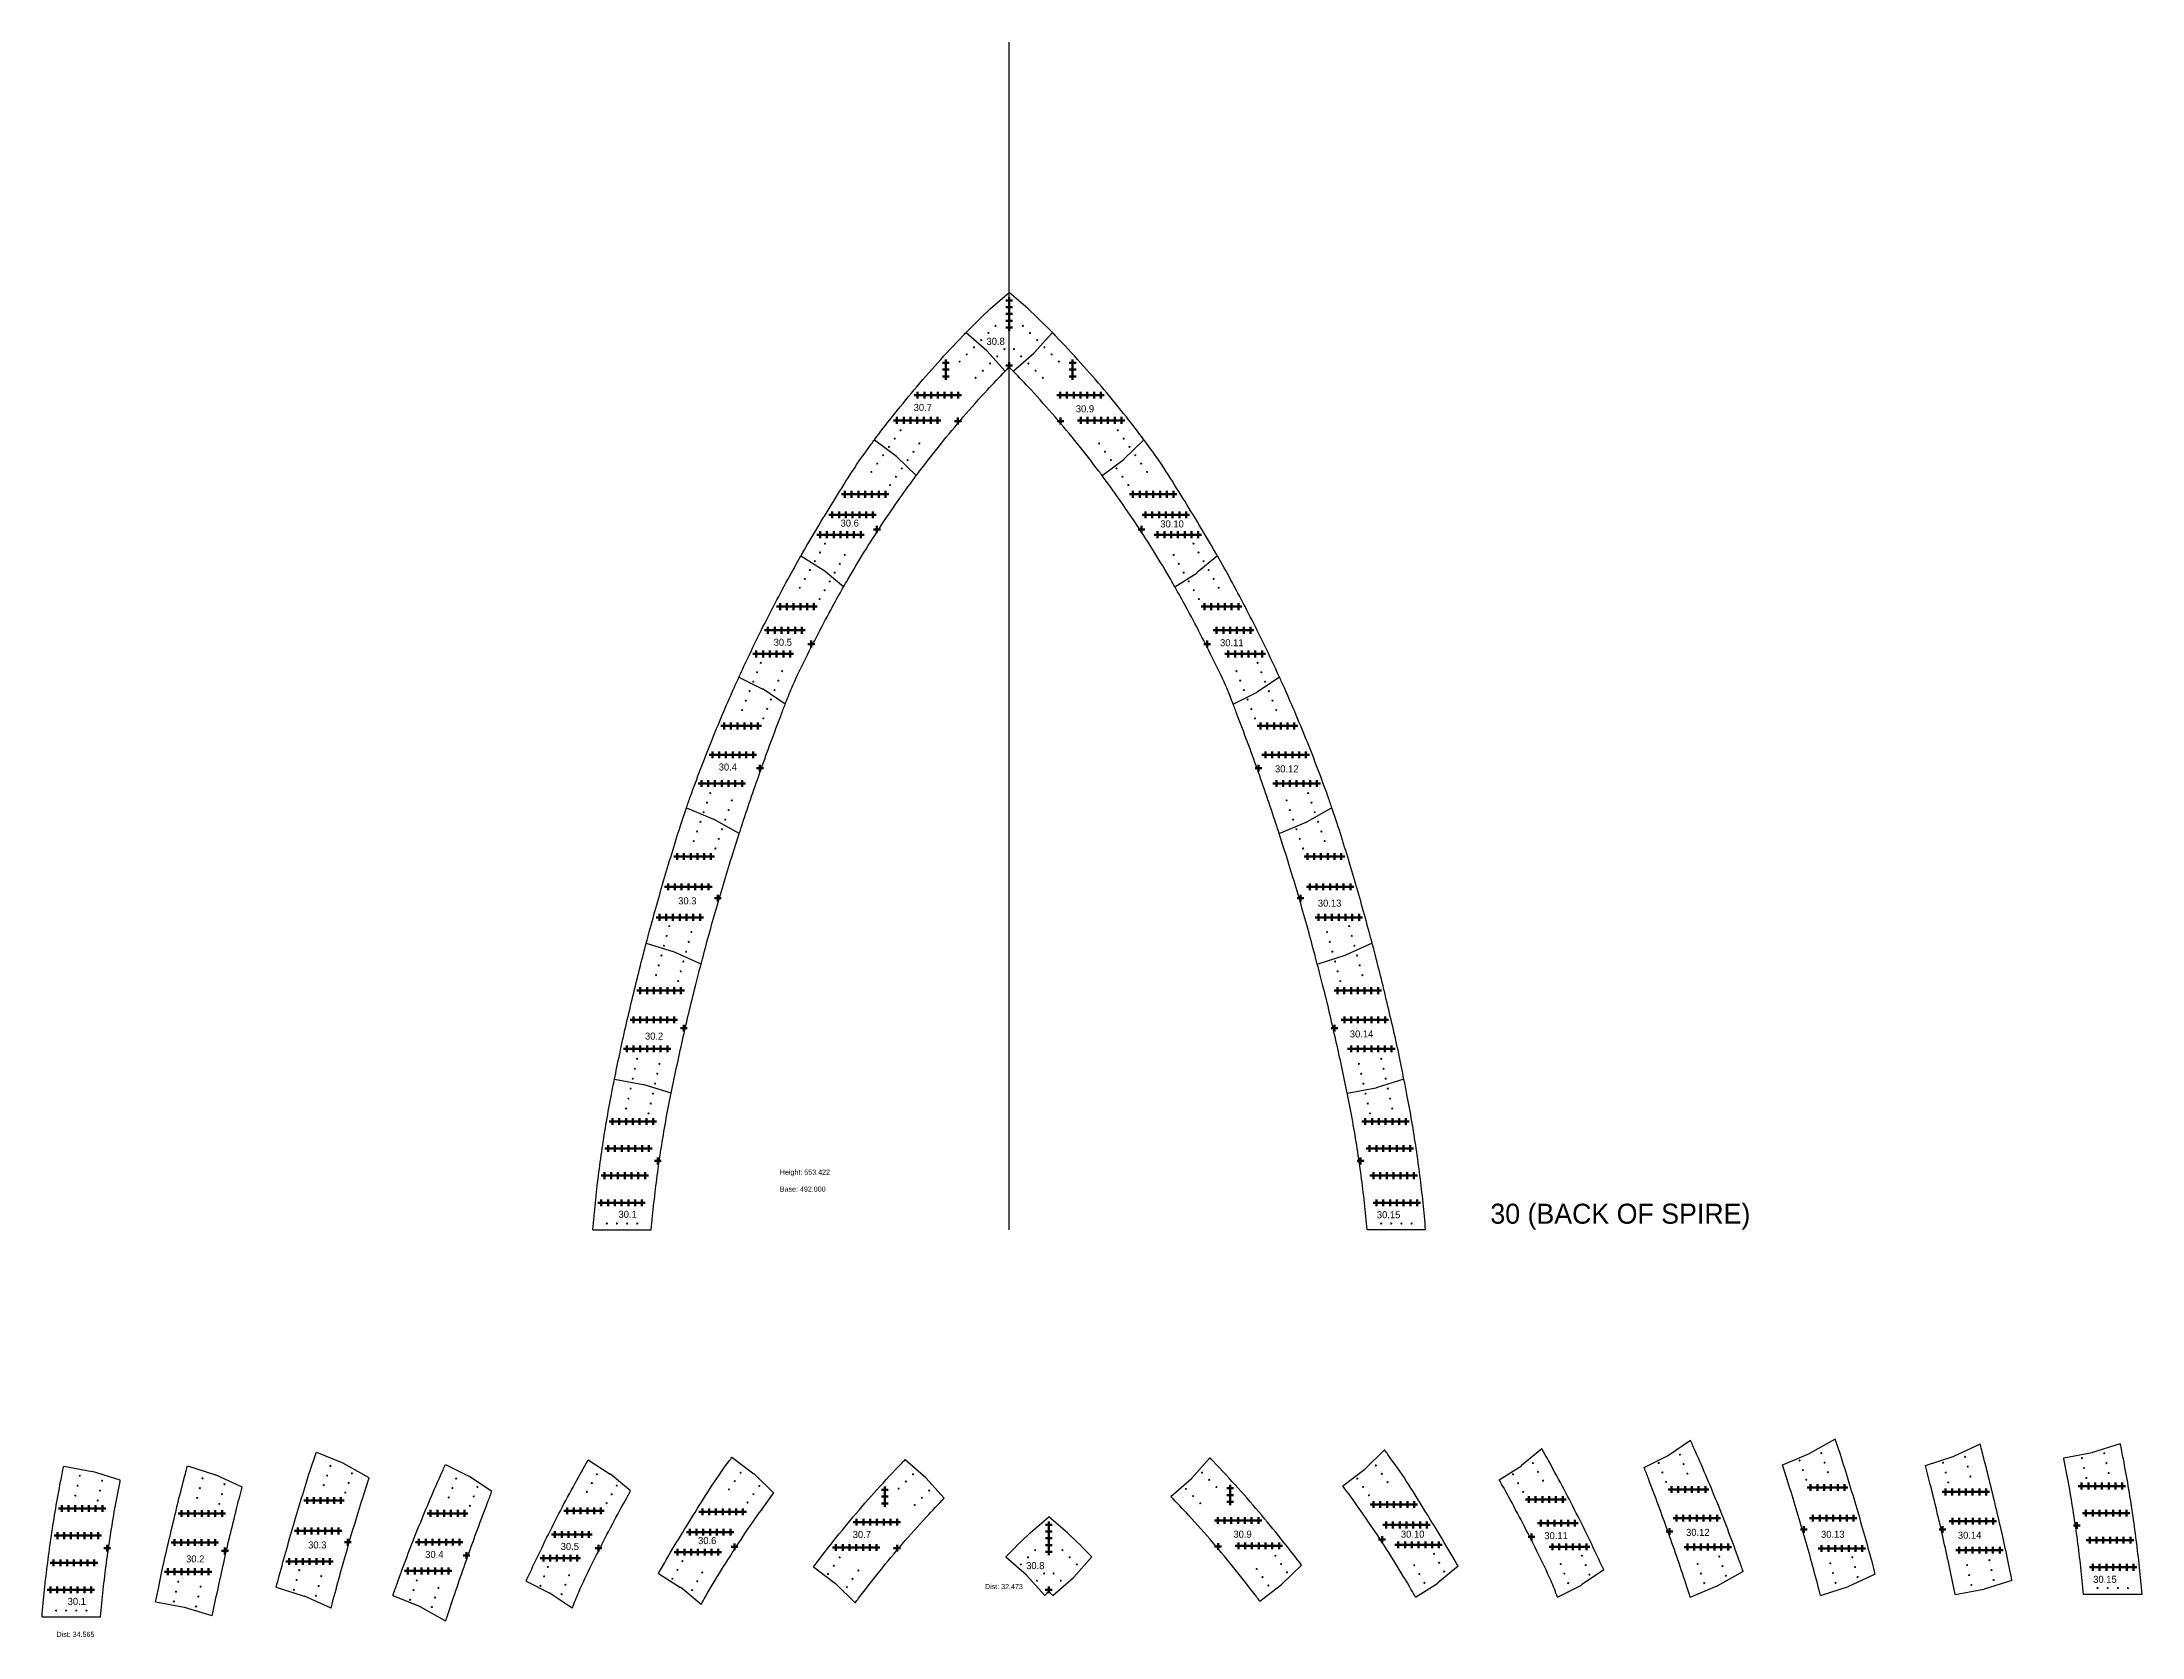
# Model space of a CAD drawing. Header units: inches. Extents: x -241 to 10140, y -1696 to 865.
# Drawn here: x 8638 to 9879, y -77 to 865 of the extents above; entities that cross this region are included whole.
import ezdxf

# ---------------------------------------------------------------- set-up
doc = ezdxf.new("R2010")
doc.units = ezdxf.units.IN
doc.header["$MEASUREMENT"] = 0
doc.header["$PDMODE"] = 2
doc.header["$PDSIZE"] = 2
for name, color, linetype, lineweight in [('Annotation', 7, 'Continuous', 9), ('Drilling', 3, 'Continuous', 13), ('Engrave', 4, 'Continuous', 50)]:
    doc.layers.add(name, color=color, linetype=linetype, lineweight=lineweight)
doc.styles.get("Standard").update_dxf_attribs({"font": 'Arial.ttf'})
doc.styles.add('Tw Cen MT', font='')
doc.styles.get('Tw Cen MT').set_extended_font_data('Tw Cen MT')

msp = doc.modelspace()

# ---------------------------------------------------------------- texts
at = {"color": 7, "insert": (9493.60849, 163.86157), "char_height": 11.8125, "attachment_point": 7, "line_spacing_factor": 0.481418, "style": 'Tw Cen MT'}
msp.add_mtext('30 (BACK OF SPIRE)', dxfattribs=at)
at = {"layer": 'Annotation', "color": 7, "char_height": 7, "attachment_point": 7, "line_spacing_factor": 0.481418, "style": 'Tw Cen MT'}
for s, insert in [('{\\H0.59259x;30.8}', (9195.96519, 686.36489)), ('{\\H0.59259x;30.7}', (9152.92467, 647.32752)), ('{\\H0.59259x;30.9}', (9248.73381, 646.53436)), ('{\\H0.59259x;30.6}', (9109.7382, 579.01753)), ('{\\H0.59259x;30.10}', (9298.62501, 578.54418)), ('{\\H0.59259x;30.5}', (9070.20617, 508.64462)), ('{\\H0.59259x;30.11}', (9333.91756, 508.38552)), ('{\\H0.59259x;30.4}', (9037.75666, 434.99177)), ('{\\H0.59259x;30.12}', (9366.37891, 433.88344)), ('{\\H0.59259x;30.3}', (9013.81984, 355.93361)), ('{\\H0.59259x;30.13}', (9391.68825, 354.6085)), ('{\\H0.59259x;30.2}', (8994.18652, 276.07531)), ('{\\H0.59259x;30.14}', (9410.58938, 277.34882)), ('{\\H0.59259x;30.1}', (8978.54561, 170.84665)), ('{\\H0.59259x;30.15}', (9426.54547, 170.58742)), ('{\\H0.59259x;30.3}', (8795.19804, -24.42864)), ('{\\H0.59259x;30.5}', (8944.41468, -25.27384)), ('{\\H0.59259x;30.6}', (9025.54979, -21.85)), ('{\\H0.59259x;30.7}', (9116.92415, -18.24889)), ('{\\H0.59259x;30.9}', (9341.80741, -18.0715)), ('{\\H0.59259x;30.10}', (9440.7788, -18.04354)), ('{\\H0.59259x;30.11}', (9525.49926, -18.91443)), ('{\\H0.59259x;30.12}', (9609.22623, -16.98174)), ('{\\H0.59259x;30.13}', (9688.97101, -18.13594)), ('{\\H0.59259x;30.14}', (9769.79109, -18.68664)), ('{\\H0.59259x;30.2}', (8723.10065, -32.67646)), ('{\\H0.59259x;30.4}', (8864.38881, -30.01187)), ('{\\H0.59259x;30.8}', (9219.37508, -36.64529)), ('{\\H0.59259x;30.15}', (9849.75245, -44.71629)), ('{\\H0.59259x;30.1}', (8653.1573, -57.76061))]:
    msp.add_mtext(s, dxfattribs=dict(at, insert=insert))
at = {"layer": 'Annotation', "char_height": 3, "attachment_point": 1}
for s, insert in [('Height: 553.422 \\P\\PBase: 492.000', (9073.87934, 199.36561)), ('Dist: 32.473', (9195.06176, -45.35277)), ('Dist: 34.565', (8646.56172, -73.59444))]:
    msp.add_mtext_dynamic_manual_height_columns(s, width=45.2101633, gutter_width=1, heights=[0], dxfattribs=dict(at, insert=insert))

# ---------------------------------------------------------------- blocks, each defined once
blk = doc.blocks.new('*U3195')
at = {"layer": 'Engrave'}
blk.add_point((0, 0), dxfattribs=at)
blk = doc.blocks.new('*U3197')
at = {"layer": 'Engrave', "color": 0, "linetype": 'ByBlock', "lineweight": -2, "transparency": 16777216}
for p in [(0, 0), (4, 0), (8, 0), (12, 0), (16, 0), (20, 0), (24, 0)]:
    blk.add_blockref('*U3195', p, dxfattribs=at)
blk = doc.blocks.new('*U3261')
at = {"layer": 'Engrave'}
blk.add_point((0, 0), dxfattribs=at)
blk = doc.blocks.new('*U3263')
at = {"layer": 'Engrave', "color": 0, "linetype": 'ByBlock', "lineweight": -2, "transparency": 16777216}
for p in [(0, 0), (4, 0), (8, 0), (12, 0), (16, 0)]:
    blk.add_blockref('*U3261', p, dxfattribs=at)
blk = doc.blocks.new('*U3264')
at = {"layer": 'Engrave'}
blk.add_point((0, 0), dxfattribs=at)
blk = doc.blocks.new('*U3266')
at = {"layer": 'Engrave', "color": 0, "linetype": 'ByBlock', "lineweight": -2, "transparency": 16777216}
for p in [(0, 0), (4, 0), (8, 0), (12, 0), (16, 0), (20, 0), (24, 0)]:
    blk.add_blockref('*U3264', p, dxfattribs=at)
blk = doc.blocks.new('*U3267')
at = {"layer": 'Engrave'}
blk.add_point((0, 0), dxfattribs=at)
blk = doc.blocks.new('*U3269')
at = {"layer": 'Engrave', "color": 0, "linetype": 'ByBlock', "lineweight": -2, "transparency": 16777216}
for p in [(0, 0), (4, 0), (8, 0), (12, 0), (16, 0), (20, 0), (24, 0)]:
    blk.add_blockref('*U3267', p, dxfattribs=at)
blk = doc.blocks.new('*U3270')
at = {"layer": 'Engrave'}
blk.add_point((0, 0), dxfattribs=at)
blk = doc.blocks.new('*U3272')
at = {"layer": 'Engrave', "color": 0, "linetype": 'ByBlock', "lineweight": -2, "transparency": 16777216}
for p in [(0, 0), (4, 0), (8, 0), (12, 0), (16, 0), (20, 0), (24, 0)]:
    blk.add_blockref('*U3270', p, dxfattribs=at)
blk = doc.blocks.new('*U3273')
at = {"layer": 'Engrave'}
blk.add_point((0, 0), dxfattribs=at)
blk = doc.blocks.new('*U3275')
at = {"layer": 'Engrave', "color": 0, "linetype": 'ByBlock', "lineweight": -2, "transparency": 16777216}
for p in [(0, 0), (4, 0), (8, 0), (12, 0), (16, 0), (20, 0), (24, 0)]:
    blk.add_blockref('*U3273', p, dxfattribs=at)
blk = doc.blocks.new('*U3276')
at = {"layer": 'Engrave'}
blk.add_point((0, 0), dxfattribs=at)
blk = doc.blocks.new('*U3278')
at = {"layer": 'Engrave', "color": 0, "linetype": 'ByBlock', "lineweight": -2, "transparency": 16777216}
for p in [(0, 0), (4, 0), (8, 0), (12, 0), (16, 0), (20, 0), (24, 0)]:
    blk.add_blockref('*U3276', p, dxfattribs=at)
blk = doc.blocks.new('*U3279')
at = {"layer": 'Engrave'}
blk.add_point((0, 0), dxfattribs=at)
blk = doc.blocks.new('*U3281')
at = {"layer": 'Engrave', "color": 0, "linetype": 'ByBlock', "lineweight": -2, "transparency": 16777216}
for p in [(0, 0), (4, 0), (8, 0), (12, 0), (16, 0), (20, 0), (24, 0)]:
    blk.add_blockref('*U3279', p, dxfattribs=at)
blk = doc.blocks.new('*U3282')
at = {"layer": 'Engrave'}
blk.add_point((0, 0), dxfattribs=at)
blk = doc.blocks.new('*U3284')
at = {"layer": 'Engrave', "color": 0, "linetype": 'ByBlock', "lineweight": -2, "transparency": 16777216}
for p in [(0, 0), (4, 0), (8, 0), (12, 0), (16, 0), (20, 0), (24, 0)]:
    blk.add_blockref('*U3282', p, dxfattribs=at)
blk = doc.blocks.new('*U3285')
at = {"layer": 'Engrave'}
blk.add_point((0, 0), dxfattribs=at)
blk = doc.blocks.new('*U3287')
at = {"layer": 'Engrave', "color": 0, "linetype": 'ByBlock', "lineweight": -2, "transparency": 16777216}
for p in [(0, 0), (4, 0), (8, 0), (12, 0), (16, 0), (20, 0)]:
    blk.add_blockref('*U3285', p, dxfattribs=at)
blk = doc.blocks.new('*U3288')
at = {"layer": 'Engrave'}
blk.add_point((0, 0), dxfattribs=at)
blk = doc.blocks.new('*U3290')
at = {"layer": 'Engrave', "color": 0, "linetype": 'ByBlock', "lineweight": -2, "transparency": 16777216}
for p in [(0, 0), (4, 0), (8, 0), (12, 0), (16, 0), (20, 0), (24, 0)]:
    blk.add_blockref('*U3288', p, dxfattribs=at)
blk = doc.blocks.new('*U3291')
at = {"layer": 'Engrave'}
blk.add_point((0, 0), dxfattribs=at)
blk = doc.blocks.new('*U3293')
at = {"layer": 'Engrave', "color": 0, "linetype": 'ByBlock', "lineweight": -2, "transparency": 16777216}
for p in [(0, 0), (4, 0), (8, 0), (12, 0), (16, 0), (20, 0), (24, 0)]:
    blk.add_blockref('*U3291', p, dxfattribs=at)
blk = doc.blocks.new('*U3294')
at = {"layer": 'Engrave'}
blk.add_point((0, 0), dxfattribs=at)
blk = doc.blocks.new('*U3296')
at = {"layer": 'Engrave', "color": 0, "linetype": 'ByBlock', "lineweight": -2, "transparency": 16777216}
for p in [(0, 0), (4, 0), (8, 0), (12, 0), (16, 0), (20, 0)]:
    blk.add_blockref('*U3294', p, dxfattribs=at)
blk = doc.blocks.new('*U3297')
at = {"layer": 'Engrave'}
blk.add_point((0, 0), dxfattribs=at)
blk = doc.blocks.new('*U3299')
at = {"layer": 'Engrave', "color": 0, "linetype": 'ByBlock', "lineweight": -2, "transparency": 16777216}
for p in [(0, 0), (4, 0), (8, 0), (12, 0), (16, 0), (20, 0), (24, 0)]:
    blk.add_blockref('*U3297', p, dxfattribs=at)
blk = doc.blocks.new('*U3300')
at = {"layer": 'Engrave'}
blk.add_point((0, 0), dxfattribs=at)
blk = doc.blocks.new('*U3302')
at = {"layer": 'Engrave', "color": 0, "linetype": 'ByBlock', "lineweight": -2, "transparency": 16777216}
for p in [(0, 0), (4, 0), (8, 0), (12, 0), (16, 0), (20, 0)]:
    blk.add_blockref('*U3300', p, dxfattribs=at)
blk = doc.blocks.new('*U3303')
at = {"layer": 'Engrave'}
blk.add_point((0, 0), dxfattribs=at)
blk = doc.blocks.new('*U3305')
at = {"layer": 'Engrave', "color": 0, "linetype": 'ByBlock', "lineweight": -2, "transparency": 16777216}
for p in [(0, 0), (4, 0), (8, 0), (12, 0), (16, 0), (20, 0)]:
    blk.add_blockref('*U3303', p, dxfattribs=at)
blk = doc.blocks.new('*U3306')
at = {"layer": 'Engrave'}
blk.add_point((0, 0), dxfattribs=at)
blk = doc.blocks.new('*U3308')
at = {"layer": 'Engrave', "color": 0, "linetype": 'ByBlock', "lineweight": -2, "transparency": 16777216}
for p in [(0, 0), (4, 0), (8, 0), (12, 0), (16, 0), (20, 0)]:
    blk.add_blockref('*U3306', p, dxfattribs=at)
blk = doc.blocks.new('*U3309')
at = {"layer": 'Engrave'}
blk.add_point((0, 0), dxfattribs=at)
blk = doc.blocks.new('*U3311')
at = {"layer": 'Engrave', "color": 0, "linetype": 'ByBlock', "lineweight": -2, "transparency": 16777216}
for p in [(0, 0), (4, 0), (8, 0), (12, 0), (16, 0), (20, 0), (24, 0)]:
    blk.add_blockref('*U3309', p, dxfattribs=at)
blk = doc.blocks.new('*U3312')
at = {"layer": 'Engrave'}
blk.add_point((0, 0), dxfattribs=at)
blk = doc.blocks.new('*U3314')
at = {"layer": 'Engrave', "color": 0, "linetype": 'ByBlock', "lineweight": -2, "transparency": 16777216}
for p in [(0, 0), (4, 0), (8, 0), (12, 0), (16, 0), (20, 0), (24, 0)]:
    blk.add_blockref('*U3312', p, dxfattribs=at)
blk = doc.blocks.new('*U3315')
at = {"layer": 'Engrave'}
blk.add_point((0, 0), dxfattribs=at)
blk = doc.blocks.new('*U3317')
at = {"layer": 'Engrave', "color": 0, "linetype": 'ByBlock', "lineweight": -2, "transparency": 16777216}
for p in [(0, 0), (4, 0), (8, 0), (12, 0), (16, 0), (20, 0), (24, 0)]:
    blk.add_blockref('*U3315', p, dxfattribs=at)
blk = doc.blocks.new('*U3318')
at = {"layer": 'Engrave'}
blk.add_point((0, 0), dxfattribs=at)
blk = doc.blocks.new('*U3320')
at = {"layer": 'Engrave', "color": 0, "linetype": 'ByBlock', "lineweight": -2, "transparency": 16777216}
for p in [(0, 0), (4, 0), (8, 0)]:
    blk.add_blockref('*U3318', p, dxfattribs=at)
blk = doc.blocks.new('*U3321')
at = {"layer": 'Engrave'}
blk.add_point((0, 0), dxfattribs=at)
blk = doc.blocks.new('*U3323')
at = {"layer": 'Engrave', "color": 0, "linetype": 'ByBlock', "lineweight": -2, "transparency": 16777216}
for p in [(0, 0), (4, 0), (8, 0), (12, 0), (16, 0), (20, 0), (24, 0)]:
    blk.add_blockref('*U3321', p, dxfattribs=at)
blk = doc.blocks.new('*U3324')
at = {"layer": 'Engrave'}
blk.add_point((0, 0), dxfattribs=at)
blk = doc.blocks.new('*U3326')
at = {"layer": 'Engrave', "color": 0, "linetype": 'ByBlock', "lineweight": -2, "transparency": 16777216}
for p in [(0, 0), (4, 0), (8, 0), (12, 0), (16, 0), (20, 0), (24, 0)]:
    blk.add_blockref('*U3324', p, dxfattribs=at)
blk = doc.blocks.new('*U3327')
at = {"layer": 'Engrave'}
blk.add_point((0, 0), dxfattribs=at)
blk = doc.blocks.new('*U3329')
at = {"layer": 'Engrave', "color": 0, "linetype": 'ByBlock', "lineweight": -2, "transparency": 16777216}
for p in [(0, 0), (4, 0), (8, 0), (12, 0), (16, 0), (20, 0), (24, 0)]:
    blk.add_blockref('*U3327', p, dxfattribs=at)
blk = doc.blocks.new('*U3332')
at = {"layer": 'Engrave'}
blk.add_point((0, 0), dxfattribs=at)
blk = doc.blocks.new('*U3333')
at = {"layer": 'Engrave', "color": 0, "linetype": 'ByBlock', "lineweight": -2, "transparency": 16777216}
for p in [(0, 0), (4, 0), (8, 0), (12, 0), (16, 0), (20, 0), (24, 0)]:
    blk.add_blockref('*U3332', p, dxfattribs=at)
blk = doc.blocks.new('*U3334')
at = {"layer": 'Engrave'}
blk.add_point((0, 0), dxfattribs=at)
blk = doc.blocks.new('*U3335')
at = {"layer": 'Engrave', "color": 0, "linetype": 'ByBlock', "lineweight": -2, "transparency": 16777216}
for p in [(0, 0), (4, 0), (8, 0), (12, 0), (16, 0), (20, 0), (24, 0)]:
    blk.add_blockref('*U3334', p, dxfattribs=at)
blk = doc.blocks.new('*U3336')
at = {"layer": 'Engrave'}
blk.add_point((0, 0), dxfattribs=at)
blk = doc.blocks.new('*U3337')
at = {"layer": 'Engrave', "color": 0, "linetype": 'ByBlock', "lineweight": -2, "transparency": 16777216}
for p in [(0, 0), (4, 0), (8, 0), (12, 0), (16, 0), (20, 0), (24, 0)]:
    blk.add_blockref('*U3336', p, dxfattribs=at)
blk = doc.blocks.new('*U3338')
at = {"layer": 'Engrave'}
blk.add_point((0, 0), dxfattribs=at)
blk = doc.blocks.new('*U3339')
at = {"layer": 'Engrave', "color": 0, "linetype": 'ByBlock', "lineweight": -2, "transparency": 16777216}
for p in [(0, 0), (4, 0), (8, 0), (12, 0), (16, 0), (20, 0), (24, 0)]:
    blk.add_blockref('*U3338', p, dxfattribs=at)
blk = doc.blocks.new('*U3340')
at = {"layer": 'Engrave'}
blk.add_point((0, 0), dxfattribs=at)
blk = doc.blocks.new('*U3341')
at = {"layer": 'Engrave', "color": 0, "linetype": 'ByBlock', "lineweight": -2, "transparency": 16777216}
for p in [(0, 0), (4, 0), (8, 0), (12, 0), (16, 0), (20, 0), (24, 0)]:
    blk.add_blockref('*U3340', p, dxfattribs=at)
blk = doc.blocks.new('*U3342')
at = {"layer": 'Engrave'}
blk.add_point((0, 0), dxfattribs=at)
blk = doc.blocks.new('*U3343')
at = {"layer": 'Engrave', "color": 0, "linetype": 'ByBlock', "lineweight": -2, "transparency": 16777216}
for p in [(0, 0), (4, 0), (8, 0), (12, 0), (16, 0), (20, 0), (24, 0)]:
    blk.add_blockref('*U3342', p, dxfattribs=at)
blk = doc.blocks.new('*U3344')
at = {"layer": 'Engrave'}
blk.add_point((0, 0), dxfattribs=at)
blk = doc.blocks.new('*U3345')
at = {"layer": 'Engrave', "color": 0, "linetype": 'ByBlock', "lineweight": -2, "transparency": 16777216}
for p in [(0, 0), (4, 0), (8, 0), (12, 0), (16, 0), (20, 0), (24, 0)]:
    blk.add_blockref('*U3344', p, dxfattribs=at)
blk = doc.blocks.new('*U3346')
at = {"layer": 'Engrave'}
blk.add_point((0, 0), dxfattribs=at)
blk = doc.blocks.new('*U3347')
at = {"layer": 'Engrave', "color": 0, "linetype": 'ByBlock', "lineweight": -2, "transparency": 16777216}
for p in [(0, 0), (4, 0), (8, 0), (12, 0), (16, 0), (20, 0)]:
    blk.add_blockref('*U3346', p, dxfattribs=at)
blk = doc.blocks.new('*U3348')
at = {"layer": 'Engrave'}
blk.add_point((0, 0), dxfattribs=at)
blk = doc.blocks.new('*U3349')
at = {"layer": 'Engrave', "color": 0, "linetype": 'ByBlock', "lineweight": -2, "transparency": 16777216}
for p in [(0, 0), (4, 0), (8, 0), (12, 0), (16, 0), (20, 0), (24, 0)]:
    blk.add_blockref('*U3348', p, dxfattribs=at)
blk = doc.blocks.new('*U3350')
at = {"layer": 'Engrave'}
blk.add_point((0, 0), dxfattribs=at)
blk = doc.blocks.new('*U3351')
at = {"layer": 'Engrave', "color": 0, "linetype": 'ByBlock', "lineweight": -2, "transparency": 16777216}
for p in [(0, 0), (4, 0), (8, 0), (12, 0), (16, 0), (20, 0), (24, 0)]:
    blk.add_blockref('*U3350', p, dxfattribs=at)
blk = doc.blocks.new('*U3352')
at = {"layer": 'Engrave'}
blk.add_point((0, 0), dxfattribs=at)
blk = doc.blocks.new('*U3353')
at = {"layer": 'Engrave', "color": 0, "linetype": 'ByBlock', "lineweight": -2, "transparency": 16777216}
for p in [(0, 0), (4, 0), (8, 0), (12, 0), (16, 0), (20, 0)]:
    blk.add_blockref('*U3352', p, dxfattribs=at)
blk = doc.blocks.new('*U3354')
at = {"layer": 'Engrave'}
blk.add_point((0, 0), dxfattribs=at)
blk = doc.blocks.new('*U3355')
at = {"layer": 'Engrave', "color": 0, "linetype": 'ByBlock', "lineweight": -2, "transparency": 16777216}
for p in [(0, 0), (4, 0), (8, 0), (12, 0), (16, 0), (20, 0), (24, 0)]:
    blk.add_blockref('*U3354', p, dxfattribs=at)
blk = doc.blocks.new('*U3356')
at = {"layer": 'Engrave'}
blk.add_point((0, 0), dxfattribs=at)
blk = doc.blocks.new('*U3357')
at = {"layer": 'Engrave', "color": 0, "linetype": 'ByBlock', "lineweight": -2, "transparency": 16777216}
for p in [(0, 0), (4, 0), (8, 0), (12, 0), (16, 0), (20, 0)]:
    blk.add_blockref('*U3356', p, dxfattribs=at)
blk = doc.blocks.new('*U3358')
at = {"layer": 'Engrave'}
blk.add_point((0, 0), dxfattribs=at)
blk = doc.blocks.new('*U3359')
at = {"layer": 'Engrave', "color": 0, "linetype": 'ByBlock', "lineweight": -2, "transparency": 16777216}
for p in [(0, 0), (4, 0), (8, 0), (12, 0), (16, 0), (20, 0)]:
    blk.add_blockref('*U3358', p, dxfattribs=at)
blk = doc.blocks.new('*U3360')
at = {"layer": 'Engrave'}
blk.add_point((0, 0), dxfattribs=at)
blk = doc.blocks.new('*U3361')
at = {"layer": 'Engrave', "color": 0, "linetype": 'ByBlock', "lineweight": -2, "transparency": 16777216}
for p in [(0, 0), (4, 0), (8, 0), (12, 0), (16, 0), (20, 0)]:
    blk.add_blockref('*U3360', p, dxfattribs=at)
blk = doc.blocks.new('*U3362')
at = {"layer": 'Engrave'}
blk.add_point((0, 0), dxfattribs=at)
blk = doc.blocks.new('*U3363')
at = {"layer": 'Engrave', "color": 0, "linetype": 'ByBlock', "lineweight": -2, "transparency": 16777216}
for p in [(0, 0), (4, 0), (8, 0), (12, 0), (16, 0), (20, 0), (24, 0)]:
    blk.add_blockref('*U3362', p, dxfattribs=at)
blk = doc.blocks.new('*U3364')
at = {"layer": 'Engrave'}
blk.add_point((0, 0), dxfattribs=at)
blk = doc.blocks.new('*U3365')
at = {"layer": 'Engrave', "color": 0, "linetype": 'ByBlock', "lineweight": -2, "transparency": 16777216}
for p in [(0, 0), (4, 0), (8, 0), (12, 0), (16, 0), (20, 0), (24, 0)]:
    blk.add_blockref('*U3364', p, dxfattribs=at)
blk = doc.blocks.new('*U3366')
at = {"layer": 'Engrave'}
blk.add_point((0, 0), dxfattribs=at)
blk = doc.blocks.new('*U3367')
at = {"layer": 'Engrave', "color": 0, "linetype": 'ByBlock', "lineweight": -2, "transparency": 16777216}
for p in [(0, 0), (4, 0), (8, 0), (12, 0), (16, 0), (20, 0), (24, 0)]:
    blk.add_blockref('*U3366', p, dxfattribs=at)
blk = doc.blocks.new('*U3368')
at = {"layer": 'Engrave'}
blk.add_point((0, 0), dxfattribs=at)
blk = doc.blocks.new('*U3369')
at = {"layer": 'Engrave', "color": 0, "linetype": 'ByBlock', "lineweight": -2, "transparency": 16777216}
for p in [(0, 0), (4, 0), (8, 0)]:
    blk.add_blockref('*U3368', p, dxfattribs=at)
blk = doc.blocks.new('*U3370')
at = {"layer": 'Engrave'}
blk.add_point((0, 0), dxfattribs=at)
blk = doc.blocks.new('*U3371')
at = {"layer": 'Engrave', "color": 0, "linetype": 'ByBlock', "lineweight": -2, "transparency": 16777216}
for p in [(0, 0), (4, 0), (8, 0), (12, 0), (16, 0), (20, 0), (24, 0)]:
    blk.add_blockref('*U3370', p, dxfattribs=at)
blk = doc.blocks.new('*U3372')
at = {"layer": 'Engrave'}
blk.add_point((0, 0), dxfattribs=at)
blk = doc.blocks.new('*U3373')
at = {"layer": 'Engrave', "color": 0, "linetype": 'ByBlock', "lineweight": -2, "transparency": 16777216}
for p in [(0, 0), (4, 0), (8, 0), (12, 0), (16, 0), (20, 0), (24, 0)]:
    blk.add_blockref('*U3372', p, dxfattribs=at)
blk = doc.blocks.new('*U3570')
at = {"layer": 'Engrave'}
blk.add_point((0, 0), dxfattribs=at)
blk = doc.blocks.new('*U3572')
at = {"layer": 'Engrave', "color": 0, "linetype": 'ByBlock', "lineweight": -2, "transparency": 16777216}
for p in [(0, 0), (4, 0), (8, 0), (12, 0), (16, 0), (20, 0), (24, 0)]:
    blk.add_blockref('*U3570', p, dxfattribs=at)
blk = doc.blocks.new('*U3573')
at = {"layer": 'Engrave'}
blk.add_point((0, 0), dxfattribs=at)
blk = doc.blocks.new('*U3574')
at = {"layer": 'Engrave', "color": 0, "linetype": 'ByBlock', "lineweight": -2, "transparency": 16777216}
for p in [(0, 0), (4, 0), (8, 0), (12, 0), (16, 0), (20, 0), (24, 0)]:
    blk.add_blockref('*U3573', p, dxfattribs=at)
blk = doc.blocks.new('*U3575')
at = {"layer": 'Engrave'}
blk.add_point((0, 0), dxfattribs=at)
blk = doc.blocks.new('*U3576')
at = {"layer": 'Engrave', "color": 0, "linetype": 'ByBlock', "lineweight": -2, "transparency": 16777216}
for p in [(0, 0), (4, 0), (8, 0), (12, 0), (16, 0), (20, 0), (24, 0)]:
    blk.add_blockref('*U3575', p, dxfattribs=at)
blk = doc.blocks.new('*U3577')
at = {"layer": 'Engrave'}
blk.add_point((0, 0), dxfattribs=at)
blk = doc.blocks.new('*U3578')
at = {"layer": 'Engrave', "color": 0, "linetype": 'ByBlock', "lineweight": -2, "transparency": 16777216}
for p in [(0, 0), (4, 0), (8, 0), (12, 0), (16, 0), (20, 0), (24, 0)]:
    blk.add_blockref('*U3577', p, dxfattribs=at)
blk = doc.blocks.new('*U3587')
at = {"layer": 'Engrave'}
blk.add_point((0, 0), dxfattribs=at)
blk = doc.blocks.new('*U3589')
at = {"layer": 'Engrave', "color": 0, "linetype": 'ByBlock', "lineweight": -2, "transparency": 16777216}
for p in [(0, 0), (4, 0), (8, 0), (12, 0), (16, 0), (20, 0), (24, 0)]:
    blk.add_blockref('*U3587', p, dxfattribs=at)
blk = doc.blocks.new('*U3590')
at = {"layer": 'Engrave'}
blk.add_point((0, 0), dxfattribs=at)
blk = doc.blocks.new('*U3591')
at = {"layer": 'Engrave', "color": 0, "linetype": 'ByBlock', "lineweight": -2, "transparency": 16777216}
for p in [(0, 0), (4, 0), (8, 0), (12, 0), (16, 0), (20, 0), (24, 0)]:
    blk.add_blockref('*U3590', p, dxfattribs=at)
blk = doc.blocks.new('*U3592')
at = {"layer": 'Engrave'}
blk.add_point((0, 0), dxfattribs=at)
blk = doc.blocks.new('*U3593')
at = {"layer": 'Engrave', "color": 0, "linetype": 'ByBlock', "lineweight": -2, "transparency": 16777216}
for p in [(0, 0), (4, 0), (8, 0), (12, 0), (16, 0), (20, 0), (24, 0)]:
    blk.add_blockref('*U3592', p, dxfattribs=at)
blk = doc.blocks.new('*U3602')
at = {"layer": 'Engrave'}
blk.add_point((0, 0), dxfattribs=at)
blk = doc.blocks.new('*U3604')
at = {"layer": 'Engrave', "color": 0, "linetype": 'ByBlock', "lineweight": -2, "transparency": 16777216}
for p in [(0, 0), (4, 0), (8, 0), (12, 0), (16, 0), (20, 0), (24, 0)]:
    blk.add_blockref('*U3602', p, dxfattribs=at)
blk = doc.blocks.new('*U3605')
at = {"layer": 'Engrave'}
blk.add_point((0, 0), dxfattribs=at)
blk = doc.blocks.new('*U3606')
at = {"layer": 'Engrave', "color": 0, "linetype": 'ByBlock', "lineweight": -2, "transparency": 16777216}
for p in [(0, 0), (4, 0), (8, 0), (12, 0), (16, 0), (20, 0)]:
    blk.add_blockref('*U3605', p, dxfattribs=at)
blk = doc.blocks.new('*U3607')
at = {"layer": 'Engrave'}
blk.add_point((0, 0), dxfattribs=at)
blk = doc.blocks.new('*U3608')
at = {"layer": 'Engrave', "color": 0, "linetype": 'ByBlock', "lineweight": -2, "transparency": 16777216}
for p in [(0, 0), (4, 0), (8, 0), (12, 0), (16, 0), (20, 0), (24, 0)]:
    blk.add_blockref('*U3607', p, dxfattribs=at)
blk = doc.blocks.new('*U3617')
at = {"layer": 'Engrave'}
blk.add_point((0, 0), dxfattribs=at)
blk = doc.blocks.new('*U3619')
at = {"layer": 'Engrave', "color": 0, "linetype": 'ByBlock', "lineweight": -2, "transparency": 16777216}
for p in [(0, 0), (4, 0), (8, 0), (12, 0), (16, 0), (20, 0), (24, 0)]:
    blk.add_blockref('*U3617', p, dxfattribs=at)
blk = doc.blocks.new('*U3620')
at = {"layer": 'Engrave'}
blk.add_point((0, 0), dxfattribs=at)
blk = doc.blocks.new('*U3621')
at = {"layer": 'Engrave', "color": 0, "linetype": 'ByBlock', "lineweight": -2, "transparency": 16777216}
for p in [(0, 0), (4, 0), (8, 0), (12, 0), (16, 0), (20, 0)]:
    blk.add_blockref('*U3620', p, dxfattribs=at)
blk = doc.blocks.new('*U3622')
at = {"layer": 'Engrave'}
blk.add_point((0, 0), dxfattribs=at)
blk = doc.blocks.new('*U3623')
at = {"layer": 'Engrave', "color": 0, "linetype": 'ByBlock', "lineweight": -2, "transparency": 16777216}
for p in [(0, 0), (4, 0), (8, 0), (12, 0), (16, 0), (20, 0), (24, 0)]:
    blk.add_blockref('*U3622', p, dxfattribs=at)
blk = doc.blocks.new('*U3634')
at = {"layer": 'Engrave'}
blk.add_point((0, 0), dxfattribs=at)
blk = doc.blocks.new('*U3636')
at = {"layer": 'Engrave', "color": 0, "linetype": 'ByBlock', "lineweight": -2, "transparency": 16777216}
for p in [(0, 0), (4, 0), (8, 0), (12, 0), (16, 0), (20, 0)]:
    blk.add_blockref('*U3634', p, dxfattribs=at)
blk = doc.blocks.new('*U3637')
at = {"layer": 'Engrave'}
blk.add_point((0, 0), dxfattribs=at)
blk = doc.blocks.new('*U3638')
at = {"layer": 'Engrave', "color": 0, "linetype": 'ByBlock', "lineweight": -2, "transparency": 16777216}
for p in [(0, 0), (4, 0), (8, 0), (12, 0), (16, 0), (20, 0)]:
    blk.add_blockref('*U3637', p, dxfattribs=at)
blk = doc.blocks.new('*U3639')
at = {"layer": 'Engrave'}
blk.add_point((0, 0), dxfattribs=at)
blk = doc.blocks.new('*U3640')
at = {"layer": 'Engrave', "color": 0, "linetype": 'ByBlock', "lineweight": -2, "transparency": 16777216}
for p in [(0, 0), (4, 0), (8, 0), (12, 0), (16, 0), (20, 0)]:
    blk.add_blockref('*U3639', p, dxfattribs=at)
blk = doc.blocks.new('*U3651')
at = {"layer": 'Engrave'}
blk.add_point((0, 0), dxfattribs=at)
blk = doc.blocks.new('*U3653')
at = {"layer": 'Engrave', "color": 0, "linetype": 'ByBlock', "lineweight": -2, "transparency": 16777216}
for p in [(0, 0), (4, 0), (8, 0), (12, 0), (16, 0), (20, 0), (24, 0)]:
    blk.add_blockref('*U3651', p, dxfattribs=at)
blk = doc.blocks.new('*U3654')
at = {"layer": 'Engrave'}
blk.add_point((0, 0), dxfattribs=at)
blk = doc.blocks.new('*U3655')
at = {"layer": 'Engrave', "color": 0, "linetype": 'ByBlock', "lineweight": -2, "transparency": 16777216}
for p in [(0, 0), (4, 0), (8, 0), (12, 0), (16, 0), (20, 0), (24, 0)]:
    blk.add_blockref('*U3654', p, dxfattribs=at)
blk = doc.blocks.new('*U3656')
at = {"layer": 'Engrave'}
blk.add_point((0, 0), dxfattribs=at)
blk = doc.blocks.new('*U3657')
at = {"layer": 'Engrave', "color": 0, "linetype": 'ByBlock', "lineweight": -2, "transparency": 16777216}
for p in [(0, 0), (4, 0), (8, 0), (12, 0), (16, 0), (20, 0), (24, 0)]:
    blk.add_blockref('*U3656', p, dxfattribs=at)
blk = doc.blocks.new('*U3666')
at = {"layer": 'Engrave'}
blk.add_point((0, 0), dxfattribs=at)
blk = doc.blocks.new('*U3668')
at = {"layer": 'Engrave', "color": 0, "linetype": 'ByBlock', "lineweight": -2, "transparency": 16777216}
for p in [(0, 0), (4, 0), (8, 0)]:
    blk.add_blockref('*U3666', p, dxfattribs=at)
blk = doc.blocks.new('*U3669')
at = {"layer": 'Engrave'}
blk.add_point((0, 0), dxfattribs=at)
blk = doc.blocks.new('*U3670')
at = {"layer": 'Engrave', "color": 0, "linetype": 'ByBlock', "lineweight": -2, "transparency": 16777216}
for p in [(0, 0), (4, 0), (8, 0), (12, 0), (16, 0), (20, 0), (24, 0)]:
    blk.add_blockref('*U3669', p, dxfattribs=at)
blk = doc.blocks.new('*U3671')
at = {"layer": 'Engrave'}
blk.add_point((0, 0), dxfattribs=at)
blk = doc.blocks.new('*U3672')
at = {"layer": 'Engrave', "color": 0, "linetype": 'ByBlock', "lineweight": -2, "transparency": 16777216}
for p in [(0, 0), (4, 0), (8, 0), (12, 0), (16, 0), (20, 0), (24, 0)]:
    blk.add_blockref('*U3671', p, dxfattribs=at)
blk = doc.blocks.new('*U3677')
at = {"layer": 'Engrave'}
blk.add_point((0, 0), dxfattribs=at)
blk = doc.blocks.new('*U3679')
at = {"layer": 'Engrave', "color": 0, "linetype": 'ByBlock', "lineweight": -2, "transparency": 16777216}
for p in [(0, 0), (4, 0), (8, 0), (12, 0), (16, 0)]:
    blk.add_blockref('*U3677', p, dxfattribs=at)
blk = doc.blocks.new('*U3688')
at = {"layer": 'Engrave'}
blk.add_point((0, 0), dxfattribs=at)
blk = doc.blocks.new('*U3690')
at = {"layer": 'Engrave', "color": 0, "linetype": 'ByBlock', "lineweight": -2, "transparency": 16777216}
for p in [(0, 0), (4, 0), (8, 0)]:
    blk.add_blockref('*U3688', p, dxfattribs=at)
blk = doc.blocks.new('*U3691')
at = {"layer": 'Engrave'}
blk.add_point((0, 0), dxfattribs=at)
blk = doc.blocks.new('*U3692')
at = {"layer": 'Engrave', "color": 0, "linetype": 'ByBlock', "lineweight": -2, "transparency": 16777216}
for p in [(0, 0), (4, 0), (8, 0), (12, 0), (16, 0), (20, 0), (24, 0)]:
    blk.add_blockref('*U3691', p, dxfattribs=at)
blk = doc.blocks.new('*U3693')
at = {"layer": 'Engrave'}
blk.add_point((0, 0), dxfattribs=at)
blk = doc.blocks.new('*U3694')
at = {"layer": 'Engrave', "color": 0, "linetype": 'ByBlock', "lineweight": -2, "transparency": 16777216}
for p in [(0, 0), (4, 0), (8, 0), (12, 0), (16, 0), (20, 0), (24, 0)]:
    blk.add_blockref('*U3693', p, dxfattribs=at)
blk = doc.blocks.new('*U3703')
at = {"layer": 'Engrave'}
blk.add_point((0, 0), dxfattribs=at)
blk = doc.blocks.new('*U3705')
at = {"layer": 'Engrave', "color": 0, "linetype": 'ByBlock', "lineweight": -2, "transparency": 16777216}
for p in [(0, 0), (4, 0), (8, 0), (12, 0), (16, 0), (20, 0), (24, 0)]:
    blk.add_blockref('*U3703', p, dxfattribs=at)
blk = doc.blocks.new('*U3706')
at = {"layer": 'Engrave'}
blk.add_point((0, 0), dxfattribs=at)
blk = doc.blocks.new('*U3707')
at = {"layer": 'Engrave', "color": 0, "linetype": 'ByBlock', "lineweight": -2, "transparency": 16777216}
for p in [(0, 0), (4, 0), (8, 0), (12, 0), (16, 0), (20, 0), (24, 0)]:
    blk.add_blockref('*U3706', p, dxfattribs=at)
blk = doc.blocks.new('*U3708')
at = {"layer": 'Engrave'}
blk.add_point((0, 0), dxfattribs=at)
blk = doc.blocks.new('*U3709')
at = {"layer": 'Engrave', "color": 0, "linetype": 'ByBlock', "lineweight": -2, "transparency": 16777216}
for p in [(0, 0), (4, 0), (8, 0), (12, 0), (16, 0), (20, 0), (24, 0)]:
    blk.add_blockref('*U3708', p, dxfattribs=at)
blk = doc.blocks.new('*U3720')
at = {"layer": 'Engrave'}
blk.add_point((0, 0), dxfattribs=at)
blk = doc.blocks.new('*U3722')
at = {"layer": 'Engrave', "color": 0, "linetype": 'ByBlock', "lineweight": -2, "transparency": 16777216}
for p in [(0, 0), (4, 0), (8, 0), (12, 0), (16, 0), (20, 0)]:
    blk.add_blockref('*U3720', p, dxfattribs=at)
blk = doc.blocks.new('*U3723')
at = {"layer": 'Engrave'}
blk.add_point((0, 0), dxfattribs=at)
blk = doc.blocks.new('*U3724')
at = {"layer": 'Engrave', "color": 0, "linetype": 'ByBlock', "lineweight": -2, "transparency": 16777216}
for p in [(0, 0), (4, 0), (8, 0), (12, 0), (16, 0), (20, 0)]:
    blk.add_blockref('*U3723', p, dxfattribs=at)
blk = doc.blocks.new('*U3725')
at = {"layer": 'Engrave'}
blk.add_point((0, 0), dxfattribs=at)
blk = doc.blocks.new('*U3726')
at = {"layer": 'Engrave', "color": 0, "linetype": 'ByBlock', "lineweight": -2, "transparency": 16777216}
for p in [(0, 0), (4, 0), (8, 0), (12, 0), (16, 0), (20, 0)]:
    blk.add_blockref('*U3725', p, dxfattribs=at)
blk = doc.blocks.new('*U3737')
at = {"layer": 'Engrave'}
blk.add_point((0, 0), dxfattribs=at)
blk = doc.blocks.new('*U3739')
at = {"layer": 'Engrave', "color": 0, "linetype": 'ByBlock', "lineweight": -2, "transparency": 16777216}
for p in [(0, 0), (4, 0), (8, 0), (12, 0), (16, 0), (20, 0), (24, 0)]:
    blk.add_blockref('*U3737', p, dxfattribs=at)
blk = doc.blocks.new('*U3740')
at = {"layer": 'Engrave'}
blk.add_point((0, 0), dxfattribs=at)
blk = doc.blocks.new('*U3741')
at = {"layer": 'Engrave', "color": 0, "linetype": 'ByBlock', "lineweight": -2, "transparency": 16777216}
for p in [(0, 0), (4, 0), (8, 0), (12, 0), (16, 0), (20, 0)]:
    blk.add_blockref('*U3740', p, dxfattribs=at)
blk = doc.blocks.new('*U3742')
at = {"layer": 'Engrave'}
blk.add_point((0, 0), dxfattribs=at)
blk = doc.blocks.new('*U3743')
at = {"layer": 'Engrave', "color": 0, "linetype": 'ByBlock', "lineweight": -2, "transparency": 16777216}
for p in [(0, 0), (4, 0), (8, 0), (12, 0), (16, 0), (20, 0), (24, 0)]:
    blk.add_blockref('*U3742', p, dxfattribs=at)
blk = doc.blocks.new('*U3752')
at = {"layer": 'Engrave'}
blk.add_point((0, 0), dxfattribs=at)
blk = doc.blocks.new('*U3754')
at = {"layer": 'Engrave', "color": 0, "linetype": 'ByBlock', "lineweight": -2, "transparency": 16777216}
for p in [(0, 0), (4, 0), (8, 0), (12, 0), (16, 0), (20, 0), (24, 0)]:
    blk.add_blockref('*U3752', p, dxfattribs=at)
blk = doc.blocks.new('*U3755')
at = {"layer": 'Engrave'}
blk.add_point((0, 0), dxfattribs=at)
blk = doc.blocks.new('*U3756')
at = {"layer": 'Engrave', "color": 0, "linetype": 'ByBlock', "lineweight": -2, "transparency": 16777216}
for p in [(0, 0), (4, 0), (8, 0), (12, 0), (16, 0), (20, 0)]:
    blk.add_blockref('*U3755', p, dxfattribs=at)
blk = doc.blocks.new('*U3757')
at = {"layer": 'Engrave'}
blk.add_point((0, 0), dxfattribs=at)
blk = doc.blocks.new('*U3758')
at = {"layer": 'Engrave', "color": 0, "linetype": 'ByBlock', "lineweight": -2, "transparency": 16777216}
for p in [(0, 0), (4, 0), (8, 0), (12, 0), (16, 0), (20, 0), (24, 0)]:
    blk.add_blockref('*U3757', p, dxfattribs=at)
blk = doc.blocks.new('*U3769')
at = {"layer": 'Engrave'}
blk.add_point((0, 0), dxfattribs=at)
blk = doc.blocks.new('*U3771')
at = {"layer": 'Engrave', "color": 0, "linetype": 'ByBlock', "lineweight": -2, "transparency": 16777216}
for p in [(0, 0), (4, 0), (8, 0), (12, 0), (16, 0), (20, 0), (24, 0)]:
    blk.add_blockref('*U3769', p, dxfattribs=at)
blk = doc.blocks.new('*U3772')
at = {"layer": 'Engrave'}
blk.add_point((0, 0), dxfattribs=at)
blk = doc.blocks.new('*U3773')
at = {"layer": 'Engrave', "color": 0, "linetype": 'ByBlock', "lineweight": -2, "transparency": 16777216}
for p in [(0, 0), (4, 0), (8, 0), (12, 0), (16, 0), (20, 0), (24, 0)]:
    blk.add_blockref('*U3772', p, dxfattribs=at)
blk = doc.blocks.new('*U3774')
at = {"layer": 'Engrave'}
blk.add_point((0, 0), dxfattribs=at)
blk = doc.blocks.new('*U3775')
at = {"layer": 'Engrave', "color": 0, "linetype": 'ByBlock', "lineweight": -2, "transparency": 16777216}
for p in [(0, 0), (4, 0), (8, 0), (12, 0), (16, 0), (20, 0), (24, 0)]:
    blk.add_blockref('*U3774', p, dxfattribs=at)
blk = doc.blocks.new('*U3788')
at = {"layer": 'Engrave'}
blk.add_point((0, 0), dxfattribs=at)
blk = doc.blocks.new('*U3790')
at = {"layer": 'Engrave', "color": 0, "linetype": 'ByBlock', "lineweight": -2, "transparency": 16777216}
for p in [(0, 0), (4, 0), (8, 0), (12, 0), (16, 0), (20, 0), (24, 0)]:
    blk.add_blockref('*U3788', p, dxfattribs=at)
blk = doc.blocks.new('*U3791')
at = {"layer": 'Engrave'}
blk.add_point((0, 0), dxfattribs=at)
blk = doc.blocks.new('*U3792')
at = {"layer": 'Engrave', "color": 0, "linetype": 'ByBlock', "lineweight": -2, "transparency": 16777216}
for p in [(0, 0), (4, 0), (8, 0), (12, 0), (16, 0), (20, 0), (24, 0)]:
    blk.add_blockref('*U3791', p, dxfattribs=at)
blk = doc.blocks.new('*U3793')
at = {"layer": 'Engrave'}
blk.add_point((0, 0), dxfattribs=at)
blk = doc.blocks.new('*U3794')
at = {"layer": 'Engrave', "color": 0, "linetype": 'ByBlock', "lineweight": -2, "transparency": 16777216}
for p in [(0, 0), (4, 0), (8, 0), (12, 0), (16, 0), (20, 0), (24, 0)]:
    blk.add_blockref('*U3793', p, dxfattribs=at)
blk = doc.blocks.new('*U3795')
at = {"layer": 'Engrave'}
blk.add_point((0, 0), dxfattribs=at)
blk = doc.blocks.new('*U3796')
at = {"layer": 'Engrave', "color": 0, "linetype": 'ByBlock', "lineweight": -2, "transparency": 16777216}
for p in [(0, 0), (4, 0), (8, 0), (12, 0), (16, 0), (20, 0), (24, 0)]:
    blk.add_blockref('*U3795', p, dxfattribs=at)

# ---------------------------------------------------------------- linework, layer by layer
for p, q in [((9209.36631, 163.8108), (9209.36631, 865.25096)), ((9183.88988, 693.71967), (9196.09052, 683.05375)), ((9206.97481, 670.88209), (9196.17809, 682.96712)), ((9234.84274, 693.71967), (9224.04601, 681.63464)), ((9211.75781, 670.88209), (9223.95844, 681.54801)), ((9129.76154, 630.38068), (9142.70955, 620.58159)), ((9154.45064, 609.18772), (9142.80283, 620.50152)), ((9288.97109, 630.38068), (9277.32329, 619.06688)), ((9264.28199, 609.18772), (9277.23, 618.98681)), ((9086.36072, 561.80178), (9099.46446, 553.49977)), ((9332.37191, 561.80178), (9320.44257, 551.88602)), ((9111.49783, 543.50831), (9099.56849, 553.42407)), ((9307.2348, 543.50831), (9320.33854, 551.81031)), ((9049.72332, 490.22081), (9063.82566, 483.11367)), ((9369.00931, 490.22081), (9355.91611, 481.39156)), ((9077.02791, 474.22052), (9063.93471, 483.04977)), ((9341.70472, 474.22052), (9355.80706, 481.32766)), ((9018.68598, 412.96238), (9034.65719, 406.29692)), ((9400.04664, 412.96238), (9384.94946, 404.50172)), ((9049.85811, 397.78576), (9034.76092, 406.24642)), ((9368.87452, 397.78576), (9384.84573, 404.45121)), ((8994.9789, 333.17897), (9011.46873, 327.87358)), ((9027.346, 320.6643), (9011.57624, 327.83201)), ((9391.38662, 320.6643), (9407.87645, 325.9697)), ((9423.75372, 333.17897), (9407.98396, 326.01126)), ((8976.17869, 252.7807), (8993.09118, 249.64487)), ((9009.63906, 244.54255), (8993.20389, 249.61712)), ((9442.55394, 252.7807), (9426.11877, 247.70613)), ((9409.09357, 244.54255), (9426.00606, 247.67838)), ((8963.36631, 163.8108), (8997.93148, 163.8108)), ((9455.36631, 163.8108), (9420.80114, 163.8108)), ((9611.85663, 39.35563), (9598.76343, 30.52638)), ((9697.3294, 40.21794), (9682.23222, 31.75727)), ((9865.76092, 37.477), (9849.32576, 32.40243)), ((8800.06418, 32.60014), (8816.03539, 25.93468)), ((8831.2363, 17.42351), (8816.13912, 25.88418)), ((8876.35546, 25.21717), (8890.4578, 18.11003)), ((8960.56923, 27.88331), (8973.67297, 19.58131)), ((9045.57313, 29.51315), (9058.52114, 19.71406)), ((9147.88936, 28.14326), (9160.09, 17.47734)), ((9327.91634, 29.1138), (9317.11961, 17.02877)), ((9431.12487, 33.79295), (9419.47707, 22.47916)), ((9523.9536, 34.50183), (9512.02427, 24.58607)), ((9584.55204, 23.35534), (9598.65438, 30.46248)), ((9666.15728, 25.04131), (9682.12849, 31.70677)), ((9750.58833, 24.62885), (9767.07816, 29.93424)), ((9782.95543, 37.14352), (9767.18567, 29.97581)), ((9832.30055, 29.23885), (9849.21304, 32.37468)), ((8650.79037, 24.17345), (8667.70286, 21.03761)), ((8684.25074, 15.9353), (8667.81557, 21.00986)), ((8723.89303, 24.4272), (8740.38286, 19.12181)), ((8756.26013, 11.91254), (8740.49037, 19.08024)), ((8903.66005, 9.21688), (8890.56685, 18.04613)), ((8985.70634, 9.58984), (8973.777, 19.5056)), ((9070.26223, 8.32019), (9058.61443, 19.63399)), ((9170.9743, 5.30569), (9160.17757, 17.39071)), ((9304.83141, 6.27623), (9317.03204, 16.94214)), ((9406.43577, 12.59999), (9419.38379, 22.39908)), ((9498.81649, 16.20836), (9511.92024, 24.51036)), ((9093.76102, -35.19573), (9106.70903, -44.99482)), ((9207.29977, -29.29052), (9219.5004, -39.95643)), ((9258.25263, -29.29052), (9247.4559, -41.37554)), ((9382.04469, -34.22519), (9370.39688, -45.53898)), ((9474.52569, -34.78595), (9462.59635, -44.70171)), ((9560.59101, -37.07914), (9547.49781, -45.90839)), ((8776.3571, -47.18327), (8792.84692, -52.48866)), ((8923.93183, -43.69766), (8938.03417, -50.8048)), ((9002.17231, -39.06575), (9015.27605, -47.36776)), ((9027.30942, -57.35922), (9015.38009, -47.44346)), ((9118.45012, -56.38868), (9106.80232, -45.07489)), ((9230.3847, -52.12809), (9219.58797, -40.04306)), ((9235.16769, -52.12809), (9247.36833, -41.46218)), ((9357.35559, -55.41814), (9370.3036, -45.61905)), ((9449.38858, -53.07942), (9462.49232, -44.77742)), ((9533.28642, -53.07943), (9547.38876, -45.97229)), ((9611.72183, -53.07943), (9627.69304, -46.41397)), ((9642.89396, -37.9028), (9627.79677, -46.36346)), ((9688.66938, -52.08014), (9705.15921, -46.77475)), ((9721.03648, -39.56547), (9705.26672, -46.73318)), ((9768.29528, -51.49291), (9785.20777, -48.35707)), ((9801.75565, -43.25476), (9785.32048, -48.32932)), ((8705.09281, -55.97107), (8722.00531, -59.1069)), ((8738.55318, -64.20922), (8722.11802, -59.13465)), ((8808.7242, -59.69794), (8792.95443, -52.53023)), ((8845.31813, -52.04126), (8861.28934, -58.70671)), ((8876.49025, -67.21788), (8861.39307, -58.75722)), ((8951.23642, -59.69795), (8938.14322, -50.8687)), ((9878.5733, -51.4929), (9844.00812, -51.4929)), ((8637.978, -64.79645), (8672.54317, -64.79645))]:
    msp.add_line(p, q)
for centre, start, end in [((9195.43235, 682.30088), 41.77751149, 48.83972217), ((9223.30028, 682.30088), 311.16027783, 318.22248851), ((9142.10609, 619.7842), 45.83338349, 52.88147403), ((9276.62654, 619.7842), 307.11852597, 314.16661651), ((9098.92927, 552.65504), 50.26636868, 57.64330456), ((9319.80335, 552.65504), 302.35669544, 309.73363132), ((9063.37561, 482.22066), 56.0066975, 63.2533234), ((9355.35701, 482.22066), 296.7466766, 303.9933025), ((9034.27205, 405.37407), 60.73314048, 67.34716696), ((9384.46058, 405.37407), 292.65283304, 299.26685952), ((9011.16245, 326.92164), 65.55714693, 72.1650816), ((9407.57017, 326.92164), 287.8349184, 294.44285307), ((8992.90887, 248.66163), 72.84126668, 79.49578489), ((9425.82375, 248.66163), 280.50421511, 287.15873332), ((8815.65024, 25.01182), 60.73314048, 67.34716696), ((9598.20433, 31.35548), 296.7466766, 303.9933025), ((9681.74334, 32.62962), 292.65283304, 299.26685952), ((9766.77188, 30.88618), 287.8349184, 294.44285307), ((9849.03074, 33.35792), 280.50421511, 287.15873332), ((8667.52055, 20.05437), 72.84126668, 79.49578489), ((8740.07658, 18.16987), 65.55714693, 72.1650816), ((8890.00776, 17.21703), 56.0066975, 63.2533234), ((8973.13778, 18.73658), 50.26636868, 57.64330456), ((9057.91768, 18.91667), 45.83338349, 52.88147403), ((9159.43183, 16.72447), 41.77751149, 48.83972217), ((9316.37388, 17.69501), 311.16027783, 318.22248851), ((9418.78032, 23.19647), 307.11852597, 314.16661651), ((9511.38505, 25.3551), 302.35669544, 309.73363132), ((9014.74087, -48.21249), 50.26636868, 57.64330456), ((9106.10557, -45.79221), 45.83338349, 52.88147403), ((9218.84223, -40.7093), 41.77751149, 48.83972217), ((9246.71016, -40.7093), 311.16027783, 318.22248851), ((9369.70014, -44.82166), 307.11852597, 314.16661651), ((9461.95713, -43.93269), 302.35669544, 309.73363132), ((9546.93871, -45.07928), 296.7466766, 303.9933025), ((9627.3079, -45.49111), 292.65283304, 299.26685952), ((9704.85293, -45.82281), 287.8349184, 294.44285307), ((9785.02546, -47.37383), 280.50421511, 287.15873332), ((8721.823, -60.09014), 72.84126668, 79.49578489), ((8792.54065, -53.44061), 65.55714693, 72.1650816), ((8860.90419, -59.62957), 60.73314048, 67.34716696), ((8937.58412, -51.6978), 56.0066975, 63.2533234)]:
    msp.add_arc(centre, 1, start, end)
for points, knots in [([(9183.88988, 693.71967), (9188.58533, 698.55821), (9196.80492, 706.70454), (9205.66878, 714.13372), (9209.36631, 717.23279)], [584.0567983955, 584.0567983955, 584.0567983955, 584.0567983955, 604.2730481206, 618.7418112379, 618.7418112379, 618.7418112379, 618.7418112379]), ([(9234.84274, 693.71967), (9230.14729, 698.55821), (9221.9277, 706.70454), (9213.06385, 714.13372), (9209.36631, 717.23279)], [584.0567983955, 584.0567983955, 584.0567983955, 584.0567983955, 604.2730481206, 618.7418112379, 618.7418112379, 618.7418112379, 618.7418112379]), ([(9129.76154, 630.38068), (9133.14691, 634.91453), (9140.85213, 644.81947), (9153.25493, 660.02626), (9167.22338, 676.04285), (9177.59817, 687.2062), (9183.27381, 693.08482), (9183.88988, 693.71967)], [500.6909488308, 500.6909488308, 500.6909488308, 500.6909488308, 517.664827083, 538.3321657401, 559.5550505237, 581.4043038428, 584.0567983955, 584.0567983955, 584.0567983955, 584.0567983955]), ([(9288.97109, 630.38068), (9285.58571, 634.91453), (9277.8805, 644.81947), (9265.47769, 660.02626), (9251.50924, 676.04285), (9241.13446, 687.2062), (9235.45882, 693.08482), (9234.84274, 693.71967)], [500.6909488308, 500.6909488308, 500.6909488308, 500.6909488308, 517.664827083, 538.3321657401, 559.5550505237, 581.4043038428, 584.0567983955, 584.0567983955, 584.0567983955, 584.0567983955]), ([(9154.45064, 609.18772), (9155.10436, 610.06377), (9159.81924, 616.34821), (9168.9191, 628.02134), (9182.27535, 644.03509), (9195.0084, 658.37234), (9203.45367, 667.21548), (9206.97481, 670.88209)], [477.2337341152, 477.2337341152, 477.2337341152, 477.2337341152, 480.5128231833, 500.8020389374, 521.6284914859, 543.0617258332, 558.3114536804, 558.3114536804, 558.3114536804, 558.3114536804]), ([(9264.28199, 609.18772), (9263.62826, 610.06377), (9258.91339, 616.34821), (9249.81352, 628.02134), (9236.45728, 644.03509), (9223.72422, 658.37234), (9215.27896, 667.21548), (9211.75781, 670.88209)], [477.2337341152, 477.2337341152, 477.2337341152, 477.2337341152, 480.5128231833, 500.8020389374, 521.6284914859, 543.0617258332, 558.3114536804, 558.3114536804, 558.3114536804, 558.3114536804]), ([(9086.36072, 561.80178), (9086.74199, 562.47189), (9090.18824, 568.51246), (9096.85592, 579.92386), (9106.77218, 595.82176), (9116.69531, 612.08319), (9124.62368, 623.45281), (9129.12374, 629.52651), (9129.76154, 630.38068)], [419.4918314121, 419.4918314121, 419.4918314121, 419.4918314121, 421.8047177445, 440.3544722763, 459.1363495889, 478.0155815446, 497.4931060102, 500.6909488308, 500.6909488308, 500.6909488308, 500.6909488308]), ([(9332.37191, 561.80178), (9331.99063, 562.47189), (9328.54438, 568.51246), (9321.87671, 579.92386), (9311.96044, 595.82176), (9302.03732, 612.08319), (9294.10895, 623.45281), (9289.60888, 629.52651), (9288.97109, 630.38068)], [419.4918314121, 419.4918314121, 419.4918314121, 419.4918314121, 421.8047177445, 440.3544722763, 459.1363495889, 478.0155815446, 497.4931060102, 500.6909488308, 500.6909488308, 500.6909488308, 500.6909488308]), ([(9111.49783, 543.50831), (9112.31453, 544.94567), (9116.22863, 551.7741), (9123.53457, 563.9573), (9133.78562, 579.9712), (9144.11938, 595.08319), (9151.15481, 604.77108), (9154.45064, 609.18772)], [398.7086486673, 398.7086486673, 398.7086486673, 398.7086486673, 403.6681808641, 422.3205279211, 441.3190884458, 460.7019775144, 477.2337341152, 477.2337341152, 477.2337341152, 477.2337341152]), ([(9307.2348, 543.50831), (9306.41809, 544.94567), (9302.504, 551.7741), (9295.19805, 563.9573), (9284.94701, 579.9712), (9274.61325, 595.08319), (9267.57781, 604.77108), (9264.28199, 609.18772)], [398.7086486673, 398.7086486673, 398.7086486673, 398.7086486673, 403.6681808641, 422.3205279211, 441.3190884458, 460.7019775144, 477.2337341152, 477.2337341152, 477.2337341152, 477.2337341152]), ([(9049.72332, 490.22081), (9051.18731, 493.42613), (9055.16252, 501.9962), (9061.8739, 515.88937), (9070.00088, 531.89386), (9078.16993, 547.21973), (9083.71973, 557.16008), (9086.36072, 561.80178)], [339.0541070735, 339.0541070735, 339.0541070735, 339.0541070735, 349.6254209797, 367.3945702646, 385.3389262313, 403.4711076896, 419.4918314121, 419.4918314121, 419.4918314121, 419.4918314121]), ([(9369.00931, 490.22081), (9367.54531, 493.42613), (9363.57011, 501.9962), (9356.85872, 515.88937), (9348.73174, 531.89386), (9340.5627, 547.21973), (9335.01289, 557.16008), (9332.37191, 561.80178)], [339.0541070735, 339.0541070735, 339.0541070735, 339.0541070735, 349.6254209797, 367.3945702646, 385.3389262313, 403.4711076896, 419.4918314121, 419.4918314121, 419.4918314121, 419.4918314121]), ([(9077.02791, 474.22052), (9078.25329, 477.4404), (9081.66567, 486.13887), (9088.45167, 499.88812), (9096.46731, 515.9006), (9104.20037, 530.44819), (9109.29399, 539.62962), (9111.49783, 543.50831)], [321.2609367891, 321.2609367891, 321.2609367891, 321.2609367891, 331.5931762083, 349.2911042037, 367.2118315192, 385.3255209619, 398.7086486673, 398.7086486673, 398.7086486673, 398.7086486673]), ([(9341.70472, 474.22052), (9340.47934, 477.4404), (9337.06695, 486.13887), (9330.28096, 499.88812), (9322.26532, 515.9006), (9314.53225, 530.44819), (9309.43864, 539.62962), (9307.2348, 543.50831)], [321.2609367891, 321.2609367891, 321.2609367891, 321.2609367891, 331.5931762083, 349.2911042037, 367.2118315192, 385.3255209619, 398.7086486673, 398.7086486673, 398.7086486673, 398.7086486673]), ([(9018.68598, 412.96238), (9019.47366, 415.24961), (9022.15663, 422.89712), (9026.96009, 435.86708), (9033.20954, 451.87269), (9039.82082, 467.87615), (9045.38691, 480.64983), (9048.74914, 488.08792), (9049.72332, 490.22081)], [255.7653296756, 255.7653296756, 255.7653296756, 255.7653296756, 263.0221934211, 280.0771460897, 297.2555607493, 314.5665378996, 332.0197329522, 339.0541070735, 339.0541070735, 339.0541070735, 339.0541070735]), ([(9400.04664, 412.96238), (9399.25896, 415.24961), (9396.57599, 422.89712), (9391.77253, 435.86708), (9385.52308, 451.87269), (9378.9118, 467.87615), (9373.34572, 480.64983), (9369.98348, 488.08792), (9369.00931, 490.22081)], [255.7653296756, 255.7653296756, 255.7653296756, 255.7653296756, 263.0221934211, 280.0771460897, 297.2555607493, 314.5665378996, 332.0197329522, 339.0541070735, 339.0541070735, 339.0541070735, 339.0541070735]), ([(9049.85811, 397.78576), (9050.50919, 399.79557), (9052.91061, 407.15203), (9057.1699, 419.84442), (9062.76298, 435.8434), (9068.54759, 451.85424), (9073.42618, 464.60469), (9076.21599, 472.08709), (9077.02791, 474.22052)], [240.133995434, 240.133995434, 240.133995434, 240.133995434, 246.4719001358, 263.3492775474, 280.2966389524, 297.3173794715, 314.4150121092, 321.2609367891, 321.2609367891, 321.2609367891, 321.2609367891]), ([(9368.87452, 397.78576), (9368.22343, 399.79557), (9365.82201, 407.15203), (9361.56273, 419.84442), (9355.96964, 435.8434), (9350.18503, 451.85424), (9345.30645, 464.60469), (9342.51663, 472.08709), (9341.70472, 474.22052)], [240.133995434, 240.133995434, 240.133995434, 240.133995434, 246.4719001358, 263.3492775474, 280.2966389524, 297.3173794715, 314.4150121092, 321.2609367891, 321.2609367891, 321.2609367891, 321.2609367891]), ([(8994.9789, 333.17897), (8995.56385, 335.39099), (8997.58091, 342.94704), (9001.1389, 355.83662), (9005.74897, 371.83938), (9010.58286, 387.83523), (9014.83412, 401.57048), (9017.63826, 409.92005), (9018.68598, 412.96238)], [172.5199896457, 172.5199896457, 172.5199896457, 172.5199896457, 179.3841296376, 195.9818666388, 212.6339854834, 229.3432928079, 246.1126750236, 255.7653296756, 255.7653296756, 255.7653296756, 255.7653296756]), ([(9423.75372, 333.17897), (9423.16878, 335.39099), (9421.15172, 342.94704), (9417.59373, 355.83662), (9412.98366, 371.83938), (9408.14977, 387.83523), (9403.8985, 401.57048), (9401.09436, 409.92005), (9400.04664, 412.96238)], [172.5199896457, 172.5199896457, 172.5199896457, 172.5199896457, 179.3841296376, 195.9818666388, 212.6339854834, 229.3432928079, 246.1126750236, 255.7653296756, 255.7653296756, 255.7653296756, 255.7653296756]), ([(9027.346, 320.6643), (9027.62268, 321.71318), (9029.30926, 328.09953), (9032.404, 339.84733), (9036.96278, 355.83678), (9041.69343, 371.84014), (9046.018, 385.82264), (9048.78225, 394.46473), (9049.85811, 397.78576)], [159.7824816388, 159.7824816388, 159.7824816388, 159.7824816388, 163.0366873569, 179.5980285796, 196.2273276073, 212.9140596163, 229.6612216219, 240.133995434, 240.133995434, 240.133995434, 240.133995434]), ([(9391.38662, 320.6643), (9391.10994, 321.71318), (9389.42337, 328.09953), (9386.32862, 339.84733), (9381.76984, 355.83678), (9377.03919, 371.84014), (9372.71462, 385.82264), (9369.95038, 394.46473), (9368.87452, 397.78576)], [159.7824816388, 159.7824816388, 159.7824816388, 159.7824816388, 163.0366873569, 179.5980285796, 196.2273276073, 212.9140596163, 229.6612216219, 240.133995434, 240.133995434, 240.133995434, 240.133995434]), ([(8976.17869, 252.7807), (8976.65724, 255.12437), (8978.23963, 262.80389), (8980.8714, 275.85931), (8984.70387, 291.8156), (8988.47609, 307.83592), (8991.95077, 321.61511), (8994.15383, 330.0589), (8994.9789, 333.17897)], [89.9402576925, 89.9402576925, 89.9402576925, 89.9402576925, 97.1162975726, 113.4619970253, 129.8902325043, 146.3409424926, 162.8380423998, 172.5199896457, 172.5199896457, 172.5199896457, 172.5199896457]), ([(9442.55394, 252.7807), (9442.07539, 255.12437), (9440.493, 262.80389), (9437.86122, 275.85931), (9434.02876, 291.8156), (9430.25654, 307.83592), (9426.78185, 321.61511), (9424.57879, 330.0589), (9423.75372, 333.17897)], [89.9402576925, 89.9402576925, 89.9402576925, 89.9402576925, 97.1162975726, 113.4619970253, 129.8902325043, 146.3409424926, 162.8380423998, 172.5199896457, 172.5199896457, 172.5199896457, 172.5199896457]), ([(9009.63906, 244.54255), (9010.67754, 249.64031), (9012.91759, 260.0666), (9016.38222, 275.82615), (9020.03917, 291.83915), (9023.69778, 306.78986), (9026.21674, 316.38338), (9027.346, 320.6643)], [81.6185030304, 81.6185030304, 81.6185030304, 81.6185030304, 97.2258768443, 113.6099028929, 130.0264191783, 146.5005938593, 159.7824816388, 159.7824816388, 159.7824816388, 159.7824816388]), ([(9409.09357, 244.54255), (9408.05508, 249.64031), (9405.81504, 260.0666), (9402.3504, 275.82615), (9398.69346, 291.83915), (9395.03485, 306.78986), (9392.51589, 316.38338), (9391.38662, 320.6643)], [81.6185030304, 81.6185030304, 81.6185030304, 81.6185030304, 97.2258768443, 113.6099028929, 130.0264191783, 146.5005938593, 159.7824816388, 159.7824816388, 159.7824816388, 159.7824816388]), ([(8963.36631, 163.8108), (8963.84417, 169.14655), (8964.80095, 179.83004), (8966.67293, 195.83213), (8968.86764, 211.83663), (8971.42574, 227.83954), (8973.89311, 241.49066), (8975.56864, 249.79304), (8976.17869, 252.7807)], [0, 0, 0, 0, 16.0707012003, 32.1775099921, 48.3281132046, 64.5303840255, 80.7924189765, 89.9402576925, 89.9402576925, 89.9402576925, 89.9402576925]), ([(9455.36631, 163.8108), (9454.88846, 169.14655), (9453.93168, 179.83004), (9452.0597, 195.83213), (9449.86499, 211.83663), (9447.30688, 227.83954), (9444.83951, 241.49066), (9443.16398, 249.79304), (9442.55394, 252.7807)], [0, 0, 0, 0, 16.0707012003, 32.1775099921, 48.3281132046, 64.5303840255, 80.7924189765, 89.9402576925, 89.9402576925, 89.9402576925, 89.9402576925]), ([(8997.93148, 163.8108), (8998.43251, 169.14679), (8999.43579, 179.83195), (9001.3987, 195.83431), (9003.70193, 211.83906), (9006.38248, 227.84311), (9008.45872, 238.73397), (9009.58937, 244.29866), (9009.63906, 244.54255)], [0, 0, 0, 0, 16.0777009065, 32.1951234607, 48.3607596637, 64.5833278243, 80.8718020831, 81.6185030304, 81.6185030304, 81.6185030304, 81.6185030304]), ([(9420.80114, 163.8108), (9420.30012, 169.14679), (9419.29683, 179.83195), (9417.33393, 195.83431), (9415.03069, 211.83906), (9412.35014, 227.84311), (9410.2739, 238.73397), (9409.14325, 244.29866), (9409.09357, 244.54255)], [0, 0, 0, 0, 16.0777009065, 32.1951234607, 48.3607596637, 64.5833278243, 80.8718020831, 81.6185030304, 81.6185030304, 81.6185030304, 81.6185030304]), ([(9642.89396, -37.9028), (9642.10628, -35.61557), (9639.42331, -27.96806), (9634.61985, -14.9981), (9628.3704, 1.00751), (9621.75912, 17.01097), (9616.19303, 29.78465), (9612.8308, 37.22274), (9611.85663, 39.35563)], [255.7653296756, 255.7653296756, 255.7653296756, 255.7653296756, 263.0221934211, 280.0771460897, 297.2555607493, 314.5665378996, 332.0197329522, 339.0541070735, 339.0541070735, 339.0541070735, 339.0541070735]), ([(9721.03648, -39.56547), (9720.45154, -37.35345), (9718.43448, -29.7974), (9714.87649, -16.90783), (9710.26642, -0.90506), (9705.43253, 15.09078), (9701.18126, 28.82603), (9698.37712, 37.1756), (9697.3294, 40.21794)], [172.5199896457, 172.5199896457, 172.5199896457, 172.5199896457, 179.3841296376, 195.9818666388, 212.6339854834, 229.3432928079, 246.1126750236, 255.7653296756, 255.7653296756, 255.7653296756, 255.7653296756]), ([(9878.5733, -51.4929), (9878.09544, -46.15715), (9877.13866, -35.47366), (9875.26668, -19.47157), (9873.07197, -3.46707), (9870.51387, 12.53583), (9868.0465, 26.18696), (9866.37097, 34.48934), (9865.76092, 37.477)], [0, 0, 0, 0, 16.0707012003, 32.1775099921, 48.3281132046, 64.5303840255, 80.7924189765, 89.9402576925, 89.9402576925, 89.9402576925, 89.9402576925]), ([(8776.3571, -47.18327), (8776.94204, -44.97125), (8778.9591, -37.4152), (8782.51709, -24.52563), (8787.12716, -8.52286), (8791.96105, 7.47298), (8796.21232, 21.20823), (8799.01646, 29.5578), (8800.06418, 32.60014)], [172.5199896457, 172.5199896457, 172.5199896457, 172.5199896457, 179.3841296376, 195.9818666388, 212.6339854834, 229.3432928079, 246.1126750236, 255.7653296756, 255.7653296756, 255.7653296756, 255.7653296756]), ([(8845.31813, -52.04126), (8846.10581, -49.75403), (8848.78878, -42.10651), (8853.59224, -29.13655), (8859.84169, -13.13095), (8866.45296, 2.87252), (8872.01905, 15.64619), (8875.38129, 23.08428), (8876.35546, 25.21717)], [255.7653296756, 255.7653296756, 255.7653296756, 255.7653296756, 263.0221934211, 280.0771460897, 297.2555607493, 314.5665378996, 332.0197329522, 339.0541070735, 339.0541070735, 339.0541070735, 339.0541070735]), ([(8923.93183, -43.69766), (8925.39582, -40.49234), (8929.37103, -31.92227), (8936.08242, -18.0291), (8944.20939, -2.02461), (8952.37844, 13.30126), (8957.92824, 23.24161), (8960.56923, 27.88331)], [339.0541070735, 339.0541070735, 339.0541070735, 339.0541070735, 349.6254209797, 367.3945702646, 385.3389262313, 403.4711076896, 419.4918314121, 419.4918314121, 419.4918314121, 419.4918314121]), ([(9002.17231, -39.06575), (9002.55359, -38.39564), (9005.99983, -32.35507), (9012.66751, -20.94367), (9022.58377, -5.04577), (9032.5069, 11.21566), (9040.43527, 22.58528), (9044.93533, 28.65898), (9045.57313, 29.51315)], [419.4918314121, 419.4918314121, 419.4918314121, 419.4918314121, 421.8047177445, 440.3544722763, 459.1363495889, 478.0155815446, 497.4931060102, 500.6909488308, 500.6909488308, 500.6909488308, 500.6909488308]), ([(9093.76102, -35.19573), (9097.1464, -30.66188), (9104.85161, -20.75693), (9117.25442, -5.55015), (9131.22286, 10.46645), (9141.59765, 21.6298), (9147.27329, 27.50841), (9147.88936, 28.14326)], [500.6909488308, 500.6909488308, 500.6909488308, 500.6909488308, 517.664827083, 538.3321657401, 559.5550505237, 581.4043038428, 584.0567983955, 584.0567983955, 584.0567983955, 584.0567983955]), ([(9382.04469, -34.22519), (9378.65931, -29.69134), (9370.9541, -19.78639), (9358.55129, -4.57961), (9344.58284, 11.43699), (9334.20806, 22.60034), (9328.53241, 28.47895), (9327.91634, 29.1138)], [500.6909488308, 500.6909488308, 500.6909488308, 500.6909488308, 517.664827083, 538.3321657401, 559.5550505237, 581.4043038428, 584.0567983955, 584.0567983955, 584.0567983955, 584.0567983955]), ([(9474.52569, -34.78595), (9474.14441, -34.11584), (9470.69817, -28.07527), (9464.03049, -16.66387), (9454.11423, -0.76597), (9444.1911, 15.49547), (9436.26273, 26.86508), (9431.76267, 32.93878), (9431.12487, 33.79295)], [419.4918314121, 419.4918314121, 419.4918314121, 419.4918314121, 421.8047177445, 440.3544722763, 459.1363495889, 478.0155815446, 497.4931060102, 500.6909488308, 500.6909488308, 500.6909488308, 500.6909488308]), ([(9560.59101, -37.07914), (9559.12701, -33.87382), (9555.1518, -25.30375), (9548.44042, -11.41058), (9540.31344, 4.59391), (9532.14439, 19.91978), (9526.59459, 29.86013), (9523.9536, 34.50183)], [339.0541070735, 339.0541070735, 339.0541070735, 339.0541070735, 349.6254209797, 367.3945702646, 385.3389262313, 403.4711076896, 419.4918314121, 419.4918314121, 419.4918314121, 419.4918314121]), ([(9688.66938, -52.08014), (9688.3927, -51.03127), (9686.70613, -44.64492), (9683.61138, -32.89712), (9679.0526, -16.90766), (9674.32196, -0.9043), (9669.99739, 13.0782), (9667.23314, 21.72028), (9666.15728, 25.04131)], [159.7824816388, 159.7824816388, 159.7824816388, 159.7824816388, 163.0366873569, 179.5980285796, 196.2273276073, 212.9140596163, 229.6612216219, 240.133995434, 240.133995434, 240.133995434, 240.133995434]), ([(9801.75565, -43.25476), (9801.2771, -40.91109), (9799.69471, -33.23156), (9797.06294, -20.17615), (9793.23047, -4.21986), (9789.45825, 11.80046), (9785.98357, 25.57965), (9783.7805, 34.02344), (9782.95543, 37.14352)], [89.9402576925, 89.9402576925, 89.9402576925, 89.9402576925, 97.1162975726, 113.4619970253, 129.8902325043, 146.3409424926, 162.8380423998, 172.5199896457, 172.5199896457, 172.5199896457, 172.5199896457]), ([(9844.00812, -51.4929), (9843.5071, -46.15691), (9842.50381, -35.47175), (9840.54091, -19.46939), (9838.23768, -3.46465), (9835.55713, 12.53941), (9833.48089, 23.43027), (9832.35024, 28.99496), (9832.30055, 29.23885)], [0, 0, 0, 0, 16.0777009065, 32.1951234607, 48.3607596637, 64.5833278243, 80.8718020831, 81.6185030304, 81.6185030304, 81.6185030304, 81.6185030304]), ([(8637.978, -64.79645), (8638.45585, -59.4607), (8639.41263, -48.77721), (8641.28461, -32.77512), (8643.47932, -16.77062), (8646.03742, -0.76772), (8648.5048, 12.88341), (8650.18032, 21.18579), (8650.79037, 24.17345)], [0, 0, 0, 0, 16.0707012003, 32.1775099921, 48.3281132046, 64.5303840255, 80.7924189765, 89.9402576925, 89.9402576925, 89.9402576925, 89.9402576925]), ([(8672.54317, -64.79645), (8673.04419, -59.46046), (8674.04748, -48.77531), (8676.01038, -32.77294), (8678.31361, -16.7682), (8680.99416, -0.76414), (8683.0704, 10.12672), (8684.20105, 15.69141), (8684.25074, 15.9353)], [0, 0, 0, 0, 16.0777009065, 32.1951234607, 48.3607596637, 64.5833278243, 80.8718020831, 81.6185030304, 81.6185030304, 81.6185030304, 81.6185030304]), ([(8705.09281, -55.97107), (8705.57136, -53.6274), (8707.15376, -45.94788), (8709.78553, -32.89246), (8713.618, -16.93617), (8717.39021, -0.91585), (8720.8649, 12.86334), (8723.06796, 21.30713), (8723.89303, 24.4272)], [89.9402576925, 89.9402576925, 89.9402576925, 89.9402576925, 97.1162975726, 113.4619970253, 129.8902325043, 146.3409424926, 162.8380423998, 172.5199896457, 172.5199896457, 172.5199896457, 172.5199896457]), ([(8808.7242, -59.69794), (8809.00088, -58.64907), (8810.68745, -52.26272), (8813.7822, -40.51492), (8818.34098, -24.52546), (8823.07163, -8.5221), (8827.3962, 5.46039), (8830.16044, 14.10248), (8831.2363, 17.42351)], [159.7824816388, 159.7824816388, 159.7824816388, 159.7824816388, 163.0366873569, 179.5980285796, 196.2273276073, 212.9140596163, 229.6612216219, 240.133995434, 240.133995434, 240.133995434, 240.133995434]), ([(9449.38858, -53.07942), (9448.57188, -51.64205), (9444.65778, -44.81363), (9437.35183, -32.63043), (9427.10079, -16.61652), (9416.76703, -1.50454), (9409.7316, 8.18335), (9406.43577, 12.59999)], [398.7086486673, 398.7086486673, 398.7086486673, 398.7086486673, 403.6681808641, 422.3205279211, 441.3190884458, 460.7019775144, 477.2337341152, 477.2337341152, 477.2337341152, 477.2337341152]), ([(9533.28642, -53.07943), (9532.06103, -49.85955), (9528.64865, -41.16107), (9521.86265, -27.41182), (9513.84701, -11.39935), (9506.11395, 3.14824), (9501.02033, 12.32968), (9498.81649, 16.20836)], [321.2609367891, 321.2609367891, 321.2609367891, 321.2609367891, 331.5931762083, 349.2911042037, 367.2118315192, 385.3255209619, 398.7086486673, 398.7086486673, 398.7086486673, 398.7086486673]), ([(9611.72183, -53.07943), (9611.07075, -51.06961), (9608.66933, -43.71315), (9604.41004, -31.02076), (9598.81696, -15.02178), (9593.03235, 0.98906), (9588.15377, 13.73951), (9585.36395, 21.22191), (9584.55204, 23.35534)], [240.133995434, 240.133995434, 240.133995434, 240.133995434, 246.4719001358, 263.3492775474, 280.2966389524, 297.3173794715, 314.4150121092, 321.2609367891, 321.2609367891, 321.2609367891, 321.2609367891]), ([(9768.29528, -51.49291), (9767.25679, -46.39515), (9765.01675, -35.96886), (9761.55211, -20.2093), (9757.89517, -4.1963), (9754.23656, 10.7544), (9751.7176, 20.34793), (9750.58833, 24.62885)], [81.6185030304, 81.6185030304, 81.6185030304, 81.6185030304, 97.2258768443, 113.6099028929, 130.0264191783, 146.5005938593, 159.7824816388, 159.7824816388, 159.7824816388, 159.7824816388]), ([(8738.55318, -64.20922), (8739.59167, -59.11146), (8741.83171, -48.68517), (8745.29635, -32.92562), (8748.9533, -16.91262), (8752.6119, -1.96191), (8755.13086, 7.63161), (8756.26013, 11.91254)], [81.6185030304, 81.6185030304, 81.6185030304, 81.6185030304, 97.2258768443, 113.6099028929, 130.0264191783, 146.5005938593, 159.7824816388, 159.7824816388, 159.7824816388, 159.7824816388]), ([(8876.49025, -67.21788), (8877.14134, -65.20807), (8879.54276, -57.85161), (8883.80204, -45.15922), (8889.39513, -29.16023), (8895.17974, -13.1494), (8900.05832, -0.39895), (8902.84814, 7.08346), (8903.66005, 9.21688)], [240.133995434, 240.133995434, 240.133995434, 240.133995434, 246.4719001358, 263.3492775474, 280.2966389524, 297.3173794715, 314.4150121092, 321.2609367891, 321.2609367891, 321.2609367891, 321.2609367891]), ([(8951.23642, -59.69795), (8952.4618, -56.47806), (8955.87418, -47.77959), (8962.66018, -34.03034), (8970.67582, -18.01787), (8978.40888, -3.47027), (8983.5025, 5.71116), (8985.70634, 9.58984)], [321.2609367891, 321.2609367891, 321.2609367891, 321.2609367891, 331.5931762083, 349.2911042037, 367.2118315192, 385.3255209619, 398.7086486673, 398.7086486673, 398.7086486673, 398.7086486673]), ([(9027.30942, -57.35922), (9028.12612, -55.92186), (9032.04022, -49.09343), (9039.34617, -36.91023), (9049.59721, -20.89633), (9059.93097, -5.78434), (9066.9664, 3.90355), (9070.26223, 8.32019)], [398.7086486673, 398.7086486673, 398.7086486673, 398.7086486673, 403.6681808641, 422.3205279211, 441.3190884458, 460.7019775144, 477.2337341152, 477.2337341152, 477.2337341152, 477.2337341152]), ([(9118.45012, -56.38868), (9119.10385, -55.51264), (9123.81872, -49.22819), (9132.91858, -37.55506), (9146.27483, -21.54131), (9159.00789, -7.20406), (9167.45315, 1.63908), (9170.9743, 5.30569)], [477.2337341152, 477.2337341152, 477.2337341152, 477.2337341152, 480.5128231833, 500.8020389374, 521.6284914859, 543.0617258332, 558.3114536804, 558.3114536804, 558.3114536804, 558.3114536804]), ([(9357.35559, -55.41814), (9356.70186, -54.5421), (9351.98699, -48.25765), (9342.88712, -36.58452), (9329.53087, -20.57077), (9316.79782, -6.23352), (9308.35256, 2.60962), (9304.83141, 6.27623)], [477.2337341152, 477.2337341152, 477.2337341152, 477.2337341152, 480.5128231833, 500.8020389374, 521.6284914859, 543.0617258332, 558.3114536804, 558.3114536804, 558.3114536804, 558.3114536804]), ([(9207.29977, -29.29052), (9211.99522, -24.45197), (9220.21481, -16.30564), (9229.07866, -8.87646), (9232.7762, -5.77739)], [584.0567983955, 584.0567983955, 584.0567983955, 584.0567983955, 604.2730481206, 618.7418112379, 618.7418112379, 618.7418112379, 618.7418112379]), ([(9258.25263, -29.29052), (9253.55718, -24.45197), (9245.33759, -16.30564), (9236.47373, -8.87646), (9232.7762, -5.77739)], [584.0567983955, 584.0567983955, 584.0567983955, 584.0567983955, 604.2730481206, 618.7418112379, 618.7418112379, 618.7418112379, 618.7418112379])]:
    msp.add_open_spline(points, degree=3, knots=knots)
for points in [[(9206.97481, 670.88209), (9207.77148, 671.71166), (9208.56867, 672.54074), (9209.36586, 673.36982)], [(9211.75781, 670.88209), (9210.96115, 671.71166), (9210.16396, 672.54074), (9209.36677, 673.36982)], [(9230.3847, -52.12809), (9231.18136, -51.29852), (9231.97855, -50.46944), (9232.77574, -49.64036)], [(9235.16769, -52.12809), (9234.37103, -51.29852), (9233.57384, -50.46944), (9232.77665, -49.64036)]]:
    msp.add_open_spline(points, degree=3)
at = {"layer": 'Drilling'}
for centre in [(9201.32544, 697.65776), (9217.40718, 697.65776), (9188.54837, 684.97918), (9192.80739, 689.20538), (9197.06642, 693.43157), (9206.57535, 683.84876), (9212.15727, 683.84876), (9221.66621, 693.43157), (9225.92523, 689.20538), (9230.18426, 684.97918), (9180.03032, 676.5268), (9184.28934, 680.75299), (9193.79828, 671.17019), (9198.0573, 675.39638), (9202.31633, 679.62257), (9216.4163, 679.62257), (9220.67532, 675.39638), (9224.93435, 671.17019), (9234.44328, 680.75299), (9238.70231, 676.5268), (9189.53925, 666.94399), (9229.19337, 666.94399), (9145.20338, 635.93874), (9273.52924, 635.93874), (9134.85809, 621.20867), (9138.30652, 626.11869), (9141.75495, 631.02872), (9152.80251, 623.26975), (9156.25094, 628.17978), (9262.48169, 628.17978), (9265.93012, 623.26975), (9276.97767, 631.02872), (9280.4261, 626.11869), (9283.87453, 621.20867), (9127.96124, 611.38862), (9131.40967, 616.29865), (9142.45722, 608.53968), (9145.90565, 613.4497), (9149.35408, 618.35973), (9269.37855, 618.35973), (9272.82698, 613.4497), (9276.27541, 608.53968), (9287.32296, 616.29865), (9290.77139, 611.38862), (9139.00879, 603.62966), (9279.72383, 603.62966), (9094.55634, 558.60819), (9097.53256, 563.818), (9100.50877, 569.02781), (9112.23085, 562.33133), (9306.50177, 562.33133), (9318.22385, 569.02781), (9321.20007, 563.818), (9324.17628, 558.60819), (9088.60391, 548.18857), (9091.58013, 553.39838), (9103.30221, 546.70189), (9106.27842, 551.9117), (9109.25464, 557.12152), (9309.47799, 557.12152), (9312.4542, 551.9117), (9315.43042, 546.70189), (9327.1525, 553.39838), (9330.12871, 548.18857), (9085.6277, 542.97875), (9097.34977, 536.28227), (9100.32599, 541.49208), (9318.40663, 541.49208), (9321.38285, 536.28227), (9333.10493, 542.97875), (9062.5884, 498.6506), (9356.14423, 498.6506), (9058.19338, 487.48441), (9060.39089, 493.0675), (9072.95285, 488.12311), (9075.15036, 493.70621), (9343.58226, 493.70621), (9345.77977, 488.12311), (9358.34174, 493.0675), (9360.53924, 487.48441), (9053.79837, 476.31821), (9055.99587, 481.90131), (9066.36033, 471.37382), (9068.55784, 476.95692), (9070.75535, 482.54002), (9347.97728, 482.54002), (9350.17478, 476.95692), (9352.37229, 471.37382), (9362.73675, 481.90131), (9364.93426, 476.31821), (9051.60086, 470.73512), (9064.16283, 465.79073), (9354.5698, 465.79073), (9367.13176, 470.73512), (9032.75453, 421.7527), (9385.9781, 421.7527), (9028.86073, 410.402), (9030.80763, 416.07735), (9043.57716, 411.69683), (9045.52406, 417.37218), (9373.20856, 417.37218), (9375.15546, 411.69683), (9387.925, 416.07735), (9389.8719, 410.402), (9024.96693, 399.05131), (9026.91383, 404.72666), (9039.68336, 400.34613), (9041.63026, 406.02148), (9377.10236, 406.02148), (9379.04926, 400.34613), (9391.8188, 404.72666), (9393.7657, 399.05131), (9023.02003, 393.37596), (9035.78956, 388.99543), (9037.73646, 394.67078), (9380.99616, 394.67078), (9382.94306, 388.99543), (9395.71259, 393.37596), (9006.9862, 337.36776), (9008.54708, 343.16117), (9021.58226, 339.64917), (9397.15036, 339.64917), (9410.18554, 343.16117), (9411.74643, 337.36776), (9003.86442, 325.78093), (9005.42531, 331.57434), (9016.8996, 322.26893), (9018.46049, 328.06235), (9020.02137, 333.85576), (9398.71125, 333.85576), (9400.27214, 328.06235), (9401.83303, 322.26893), (9413.30732, 331.57434), (9414.8682, 325.78093), (9000.74264, 314.19411), (9002.30353, 319.98752), (9013.77782, 310.68211), (9015.33871, 316.47552), (9403.39392, 316.47552), (9404.9548, 310.68211), (9416.42909, 319.98752), (9417.98998, 314.19411), (8989.54906, 264.76362), (9002.73203, 261.85511), (9416.0006, 261.85511), (9429.18356, 264.76362), (8986.96372, 253.04543), (8988.25639, 258.90452), (9000.14669, 250.13692), (9001.43936, 255.99602), (9417.29327, 255.99602), (9418.58594, 250.13692), (9430.47623, 258.90452), (9431.7689, 253.04543), (8983.08571, 235.46814), (8984.37838, 241.32723), (8985.67105, 247.18633), (8997.56135, 238.41873), (8998.85402, 244.27782), (9419.87861, 244.27782), (9421.17127, 238.41873), (9433.06157, 247.18633), (9434.35424, 241.32723), (9435.64691, 235.46814), (8996.26868, 232.55963), (9422.46394, 232.55963), (8971.6489, 167.5608), (8977.6489, 167.5608), (8983.6489, 167.5608), (8989.6489, 167.5608), (9429.08373, 167.5608), (9435.08373, 167.5608), (9441.08373, 167.5608), (9447.08373, 167.5608), (9426.02831, 24.62094), (9518.73419, 26.09843), (9593.0221, 26.09174), (9605.58407, 31.03613), (9607.78157, 25.45303), (9676.33202, 27.60169), (9689.10156, 31.98221), (9691.04846, 26.30686), (9761.03474, 26.23348), (9774.06992, 29.74547), (9843.08559, 28.97412), (9856.26855, 31.88263), (9857.56122, 26.02353), (8658.99007, 12.71998), (8660.28274, 18.57908), (8673.4657, 15.67057), (8732.77855, 17.02916), (8745.81373, 13.51716), (8804.39823, 13.01371), (8806.34513, 18.68906), (8808.29202, 24.36441), (8819.11466, 14.30854), (8821.06156, 19.98389), (8882.62802, 16.89767), (8962.81242, 14.2701), (8965.78864, 19.47991), (8977.51072, 12.78343), (9047.22126, 15.43112), (9050.66969, 20.34114), (9061.71724, 12.58217), (9148.28883, 15.17659), (9152.54785, 19.40278), (9323.25786, 20.37332), (9327.51688, 16.14713), (9414.98076, 16.86198), (9429.47674, 19.71092), (9432.92517, 14.8009), (9507.01212, 19.40195), (9509.98833, 14.19214), (9521.71041, 20.88862), (9524.68662, 15.67881), (9595.21961, 20.50864), (9597.41712, 14.92555), (9609.97908, 19.86994), (9678.27892, 21.92634), (9680.22582, 16.25099), (9692.99536, 20.63151), (9762.59563, 20.44006), (9764.15651, 14.64665), (9775.6308, 23.95206), (9777.19169, 18.15865), (9844.37826, 23.11503), (9845.67093, 17.25593), (9858.85389, 20.16444), (8657.6974, 6.86089), (8670.88036, 3.95238), (8672.17303, 9.81148), (8729.65677, 5.44234), (8731.21766, 11.23575), (8742.69195, 1.93034), (8744.25284, 7.72375), (8817.16776, 8.63319), (8878.233, 5.73148), (8880.43051, 11.31458), (8890.79497, 0.78709), (8892.99248, 6.37019), (8895.18999, 11.95328), (8959.83621, 9.06029), (8971.55828, 2.3638), (8974.5345, 7.57362), (9043.77283, 10.52109), (9054.82038, 2.76213), (9058.26881, 7.67215), (9144.0298, 10.95039), (9153.53873, 1.36759), (9157.79776, 5.59378), (9162.05678, 9.81997), (9313.74892, 10.79051), (9318.00795, 6.56432), (9322.26697, 2.33813), (9331.77591, 11.92094), (9418.42919, 11.95195), (9421.87762, 7.04193), (9512.96455, 8.98232), (8789.92528, -37.20108), (8936.79691, -35.26787), (9013.34415, -37.04953), (9016.32037, -31.83972), (9105.75444, -34.54769), (9109.20286, -29.63766), (9120.25042, -37.39663), (9216.21728, -33.8048), (9220.4763, -29.57861), (9224.73533, -25.35242), (9240.81707, -25.35242), (9245.07609, -29.57861), (9249.33512, -33.8048), (9355.55529, -36.42609), (9366.60284, -28.66712), (9370.05127, -33.57715), (9448.65556, -34.2564), (9460.37763, -27.55991), (9463.35385, -32.76973), (9535.16396, -33.59374), (9547.72593, -28.64935), (9549.92343, -34.23244), (9616.05588, -33.493), (9628.82541, -29.11248), (9630.77231, -34.78783), (9694.43312, -33.09527), (9707.4683, -29.58328), (9709.02919, -35.37669), (9775.20231, -34.18034), (9788.38527, -31.27184), (9789.67794, -37.13094), (8717.17052, -49.84725), (8718.46319, -43.98815), (8731.64615, -46.89666), (8786.8035, -48.7879), (8788.36439, -42.99449), (8801.39957, -46.50649), (8802.96046, -40.71307), (8857.43977, -48.92628), (8859.38667, -43.25094), (8872.15621, -47.63146), (8932.40189, -46.43406), (8934.5994, -40.85096), (8947.16136, -45.79535), (8949.35887, -40.21226), (9010.36794, -42.25934), (9022.09001, -48.95583), (9025.06623, -43.74601), (9028.04244, -38.5362), (9102.30601, -39.45771), (9113.35356, -47.21668), (9116.80199, -42.30665), (9225.72621, -43.38761), (9229.98524, -39.16142), (9235.56716, -39.16142), (9239.82618, -43.38761), (9359.00372, -41.33611), (9362.45215, -46.24614), (9373.4997, -38.48717), (9451.63177, -39.46621), (9454.60799, -44.67602), (9466.33006, -37.97954), (9537.36147, -39.17683), (9539.55897, -44.75993), (9552.12094, -39.81554), (9618.00278, -39.16835), (9619.94968, -44.8437), (9632.71921, -40.46318), (9695.99401, -38.88869), (9697.5549, -44.6821), (9710.59008, -41.1701), (9776.49498, -40.03944), (9777.78765, -45.89854), (9790.97061, -42.99003), (9852.29071, -47.7429), (9858.29071, -47.7429), (9864.29071, -47.7429), (9870.29071, -47.7429), (8646.26058, -61.04645), (8652.26058, -61.04645), (8658.26058, -61.04645), (8664.26058, -61.04645), (8715.87785, -55.70634), (8729.06082, -58.61485), (8730.35349, -52.75575), (8799.83868, -52.2999), (8855.49287, -54.60163), (8868.26241, -58.98216), (8870.20931, -53.30681), (8944.96386, -51.37845)]:
    msp.add_circle(centre, 0.3225, dxfattribs=at)
at = {"layer": 'Engrave'}
for p in [(9209.29068, 674.19641), (9179.08684, 641.41708), (9239.64579, 641.41708), (9131.26156, 577.46774), (9287.47106, 577.46774), (9092.46713, 509.72711), (9326.26549, 509.72711), (9062.1343, 436.46534), (9356.59833, 436.46534), (9037.23051, 359.62658), (9381.50211, 359.62658), (9017.15772, 282.91548), (9401.5749, 282.91548), (9001.81791, 204.4648), (9416.91472, 204.4648), (9599.44564, -14.39984), (9678.78487, -13.11786), (9760.77661, -13.11998), (9840.1217, -10.83891), (8676.42959, -24.14246), (8746.07185, -25.83629), (8818.60871, -20.73566), (8966.67564, -24.19136), (9047.07315, -23.39979), (9143.08632, -24.15932), (9332.71938, -23.18878), (9429.62485, -19.11999), (9517.84719, -17.57284), (8888.76644, -28.5383), (9232.70056, -48.81377)]:
    msp.add_point(p, dxfattribs=at)

# ---------------------------------------------------------------- block references
at = {"layer": 'Engrave', "rotation": 270}
for name, p in [('*U3263', (9209.34049, 712.64247)), ('*U3320', (9171.88555, 675.8108)), ('*U3668', (9135.88503, 10.2344)), ('*U3679', (9232.75037, -10.36771))]:
    msp.add_blockref(name, p, dxfattribs=at)
at = {"layer": 'Engrave', "xscale": -1, "rotation": 90}
for name, p in [('*U3369', (9246.84707, 675.8108)), ('*U3690', (9339.92067, 11.20494))]:
    msp.add_blockref(name, p, dxfattribs=at)
at = {"layer": 'Engrave'}
for name, p in [('*U3326', (9155.23434, 656.76407)), ('*U3323', (9143.0229, 641.81036)), ('*U3311', (9112.2776, 598.14239)), ('*U3317', (9104.83283, 586.08611)), ('*U3314', (9097.67277, 574.30377)), ('*U3305', (9073.97197, 531.8108)), ('*U3308', (9066.82274, 517.84204)), ('*U3302', (9059.97691, 503.87328)), ('*U3296', (9040.93465, 461.35608)), ('*U3299', (9034.0472, 444.35167)), ('*U3293', (9027.55242, 427.34726)), ('*U3287', (9013.18827, 384.31972)), ('*U3290', (9007.81642, 366.32208)), ('*U3284', (9002.70497, 348.32444)), ('*U3278', (8991.44411, 305.04292)), ('*U3281', (8987.34673, 287.85639)), ('*U3275', (8983.43384, 270.66986)), ('*U3272', (8975.02667, 227.8108)), ('*U3269', (8972.463, 211.8108)), ('*U3266', (8970.2522, 195.8108)), ('*U3197', (8968.39115, 179.8108)), ('*U3578', (8649.63835, -0.79645)), ('*U3606', (8794.56647, 3.95747)), ('*U3591', (8720.35824, -3.70885)), ('*U3608', (8789.19462, -14.04017)), ('*U3621', (8867.56679, -3.64756)), ('*U3638', (8948.18048, -2.10766)), ('*U3653', (9028.08919, -2.72513)), ('*U3672', (9119.23383, -8.81234)), ('*U3576', (8647.07468, -16.79645)), ('*U3593', (8716.26086, -20.89538)), ('*U3623', (8860.67934, -20.65197)), ('*U3640', (8941.03126, -16.07643)), ('*U3655', (9013.48436, -26.56376)), ('*U3657', (9020.64442, -14.78142)), ('*U3670', (9107.02239, -23.76604)), ('*U3574', (8644.86388, -32.79645)), ('*U3589', (8712.34797, -38.08191)), ('*U3604', (8784.08317, -32.03781)), ('*U3619', (8854.18457, -37.65638)), ('*U3636', (8934.18542, -30.04519)), ('*U3572', (8643.00284, -48.79645))]:
    msp.add_blockref(name, p, dxfattribs=at)
at = {"layer": 'Engrave', "xscale": -1}
for name, p in [('*U3373', (9263.49828, 656.76407)), ('*U3371', (9275.70972, 641.81036)), ('*U3363', (9306.45502, 598.14239)), ('*U3367', (9313.8998, 586.08611)), ('*U3365', (9321.05986, 574.30377)), ('*U3359', (9344.76065, 531.8108)), ('*U3361', (9351.90988, 517.84204)), ('*U3357', (9358.75571, 503.87328)), ('*U3353', (9377.79798, 461.35608)), ('*U3355', (9384.68542, 444.35167)), ('*U3351', (9391.1802, 427.34726)), ('*U3347', (9405.54435, 384.31972)), ('*U3349', (9410.9162, 366.32208)), ('*U3345', (9416.02765, 348.32444)), ('*U3341', (9427.28851, 305.04292)), ('*U3343', (9431.38589, 287.85639)), ('*U3339', (9435.29879, 270.66986)), ('*U3337', (9443.70595, 227.8108)), ('*U3335', (9446.26962, 211.8108)), ('*U3333', (9448.48043, 195.8108)), ('*U3329', (9450.34147, 179.8108)), ('*U3741', (9620.64529, 10.4909)), ('*U3756', (9702.82711, 11.57527)), ('*U3796', (9866.91294, 12.5071)), ('*U3705', (9448.60881, 1.55467)), ('*U3724', (9536.34235, 4.51086)), ('*U3773', (9786.49022, 9.00746)), ('*U3694', (9356.57188, -7.8418)), ('*U3709', (9456.05358, -10.50162)), ('*U3726', (9543.49158, -9.45791)), ('*U3743', (9627.53274, -6.51351)), ('*U3758', (9708.19896, -6.42237)), ('*U3775', (9790.5876, -8.17907)), ('*U3794', (9869.47661, -3.4929)), ('*U3692', (9368.78332, -22.7955)), ('*U3707', (9463.21364, -22.28396)), ('*U3722', (9550.33741, -23.42667)), ('*U3739', (9634.02752, -23.51792)), ('*U3754', (9713.31041, -24.42001)), ('*U3771', (9794.5005, -25.3656)), ('*U3792', (9871.68741, -19.4929)), ('*U3790', (9873.54845, -35.4929))]:
    msp.add_blockref(name, p, dxfattribs=at)

msp.set_redraw_order([(e.dxf.handle, doc.entitydb.next_handle()) for e in msp.query("TEXT MTEXT ATTDEF DIMENSION ARC_DIMENSION")])  # texts and dimensions are drawn at this point

doc.saveas('drawing.dxf')
